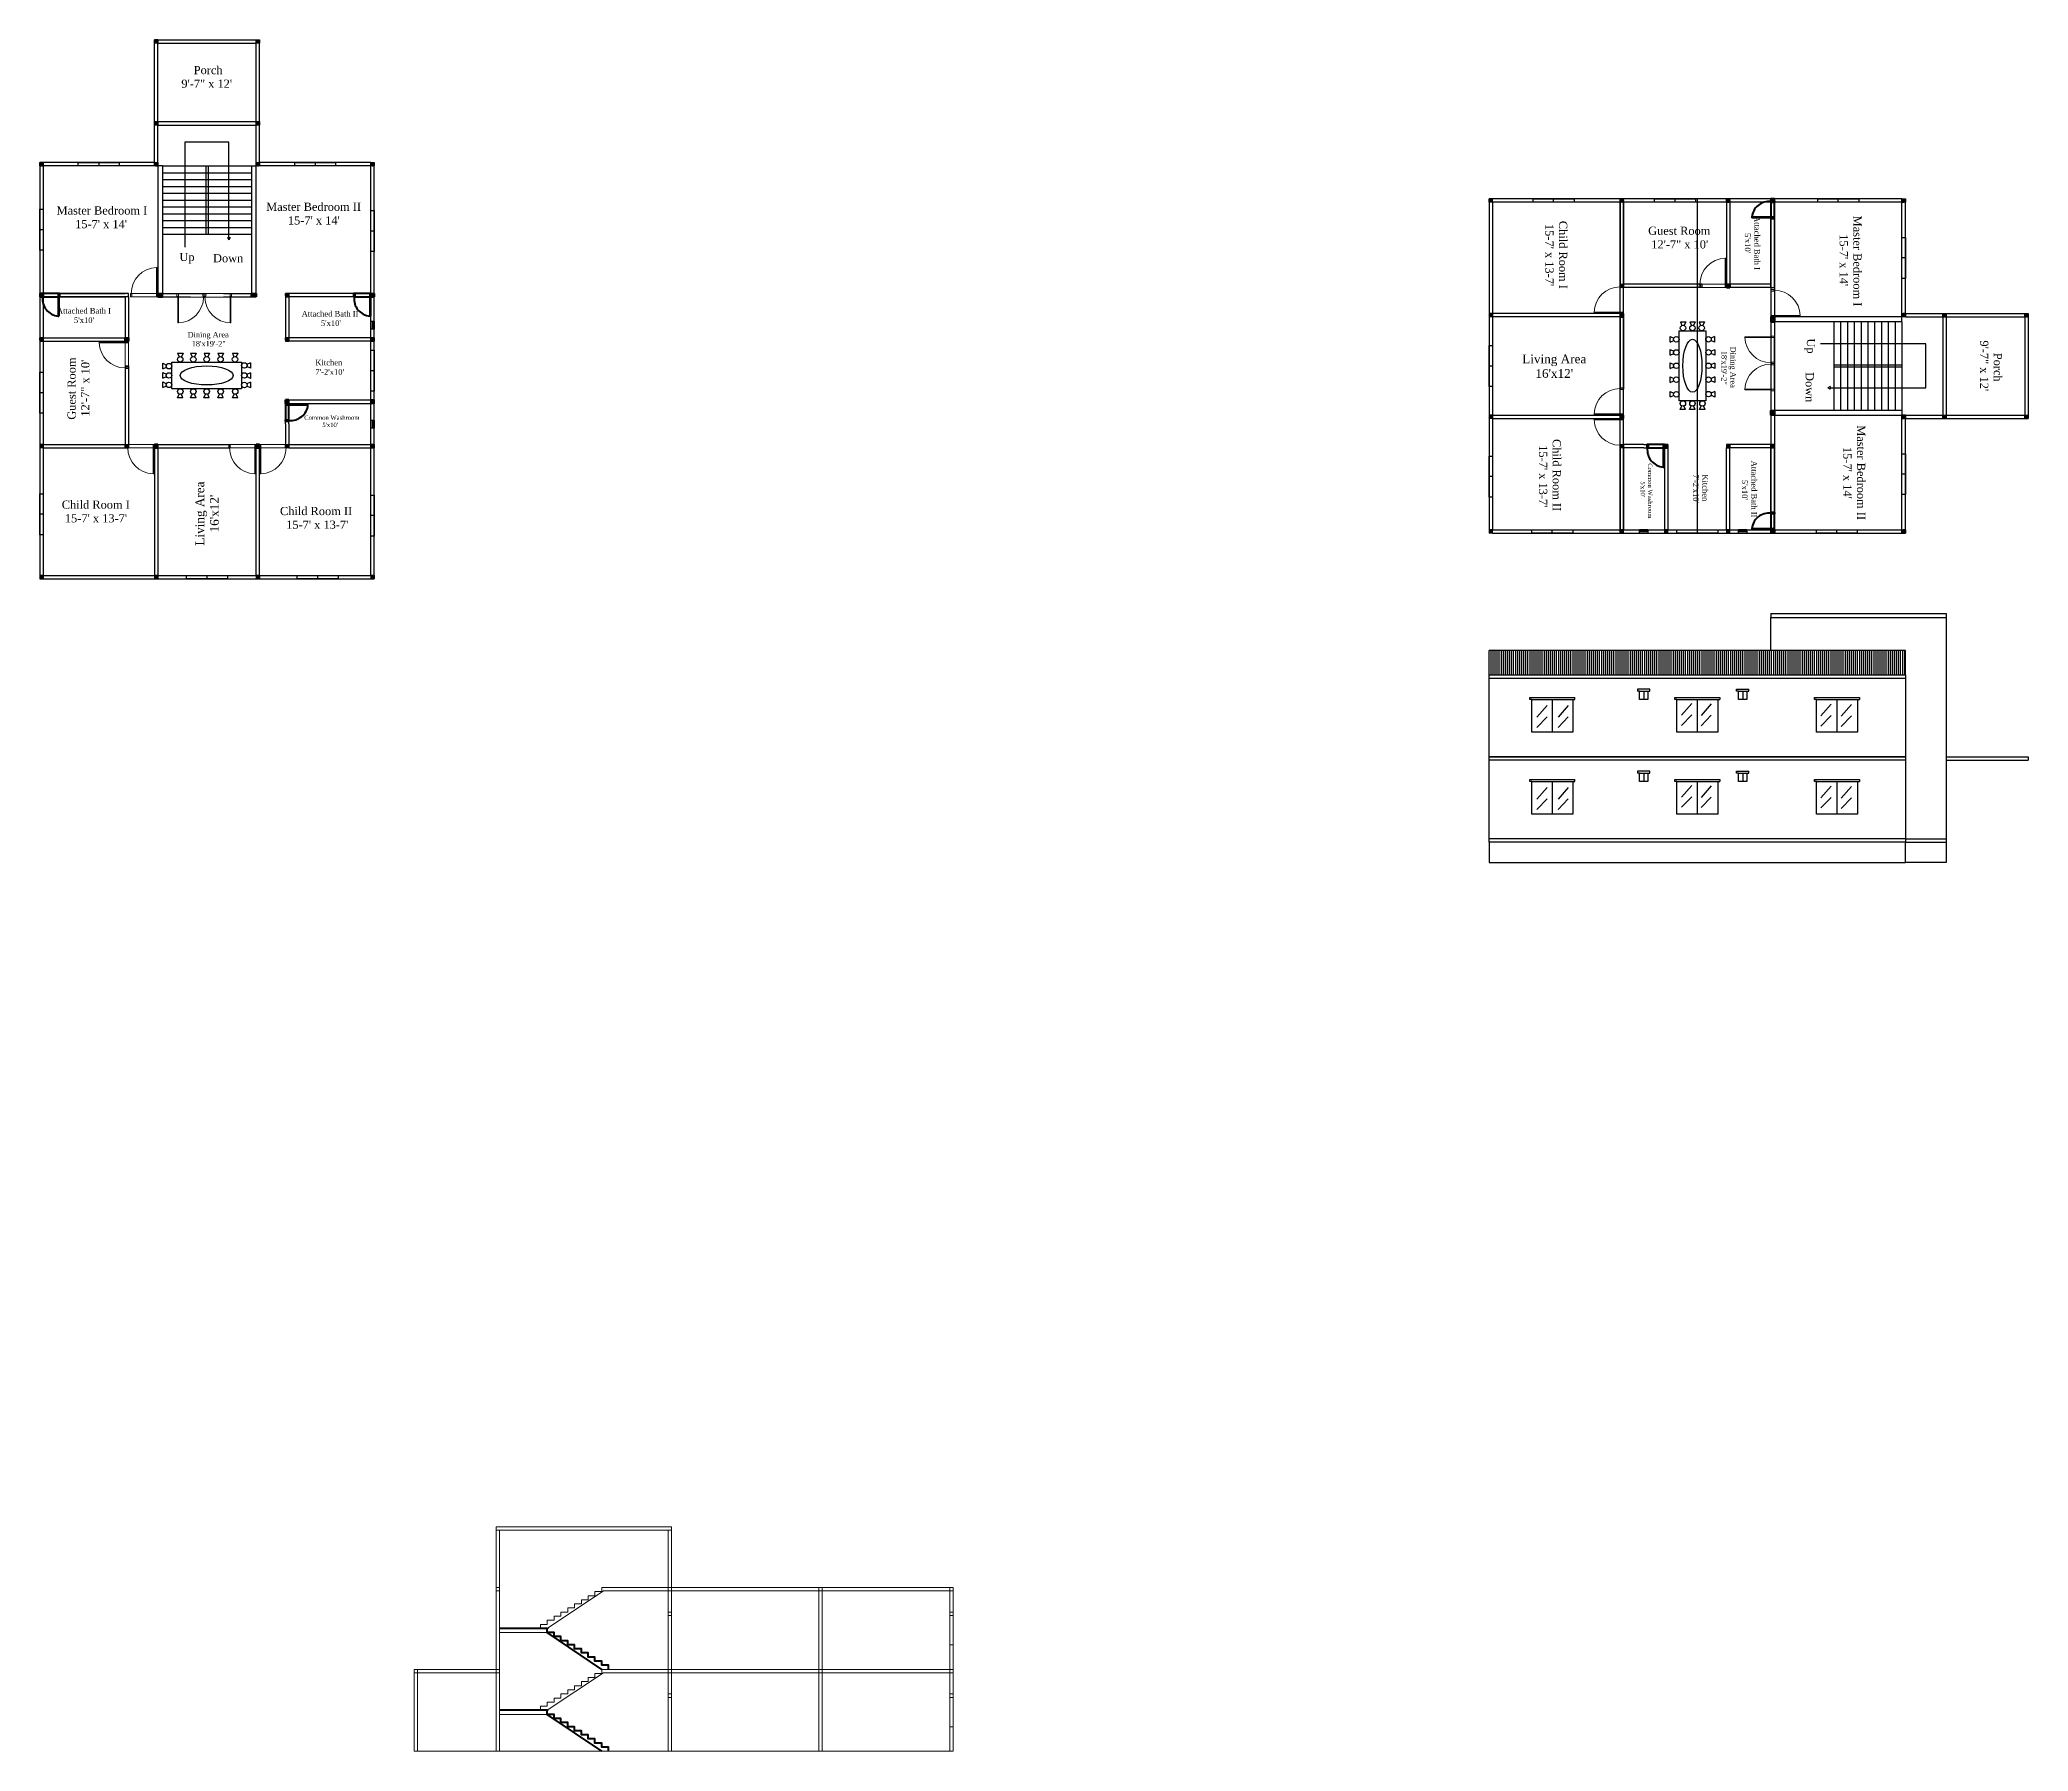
# Model space of a CAD drawing. Header units: inches. Extents: x -79350 to 491628, y -93215 to 155882.
# Drawn here: x 26796 to 29710, y -2882 to -373 of the extents above; entities that cross this region are included whole.
import ezdxf

# ---------------------------------------------------------------- set-up
doc = ezdxf.new("R2010")
doc.units = ezdxf.units.IN
doc.header["$MEASUREMENT"] = 0
doc.layers.get('0').update_dxf_attribs({"lineweight": 30})
for name, color, linetype, lineweight in [('Column', 1, 'Continuous', 30), ('Door window', 250, 'Continuous', 15), ('Letter', 7, 'Continuous', 20), ('LINE', 7, 'Continuous', 20)]:
    doc.layers.add(name, color=color, linetype=linetype, lineweight=lineweight)
doc.layers.add('Door', color=7, linetype='Continuous', lineweight=40, true_color=0x763422)
doc.layers.add('Window', color=7, linetype='Continuous', lineweight=30, true_color=0x6b99dd)
for name, color, linetype in [('Furnitures', 30, 'Continuous'), ('Stairs', 7, 'Continuous'), ('Wall', 7, 'Continuous')]:
    doc.layers.add(name, color=color, linetype=linetype)
doc.styles.get("Standard").update_dxf_attribs({"font": 'times.ttf', "height": 12})
pattern_1 = [(45, (21775.07689, 4028.09359), (-0.0883883476, 0.0883883476), [])]
pattern_2 = [(315, (34111.52119, 4414.67365), (0.0883883476, 0.0883883476), [])]

msp = doc.modelspace()

# ---------------------------------------------------------------- texts
at = {"layer": 'Letter', "attachment_point": 1}
for s, width, gutter_width, heights, insert, char_height in [('    Porch^J9\'-7" x 12\'', 87.6736, 60, [0], (27003.91, -411.95), 12), ("Master Bedroom II^J       15-7' x 14'", 143.7063, 60, [47.61], (27128.29, -612.28), 12), ("Master Bedroom I^J      15-7' x 14'", 143.7063, 60, [47.61], (26821.12, -617.71), 12), ('Guest Room^J 12\'-7" x 10\'', 159.6277, 60, [0], (29153.07, -647.41), 12), ("Attached Bath I^J        5'x10'", 97.678, 41.31, [0], (26821.66, -766.61), 8.2616), ("Attached Bath II^J         5'x10'", 97.678, 41.31, [0], (27180.23, -770.97), 8.2616), ('Dining Area ^J  18\'x19\'-2"', 95.1702, 39.74, [31.53], (27013.08, -801.85), 7.9471), ("       Kitchen^J       7'-2'x10'", 97.678, 41.31, [0], (27178.39, -842.52), 8.2616), ("Living Area ^J    16'x12'", 153.1953, 63.96, [50.75], (28968.52, -834.9), 12.7924), ("Common Washroom^J           5'x10'", 93.1404, 31.73, [17.19], (27183.89, -924.21), 6.3452), ("Child Room I^J 15-7' x 13-7'", 143.7063, 60, [47.61], (26828.75, -1048.88), 12), ("Child Room II^J  15-7' x 13-7'", 143.7063, 60, [47.61], (27148.45, -1058.23), 12)]:
    msp.add_mtext_dynamic_manual_height_columns(s, width=width, gutter_width=gutter_width, heights=heights, dxfattribs=dict(at, insert=insert, char_height=char_height))
for s, width, gutter_width, heights, insert, char_height, rotation in [("Child Room I^J 15-7' x 13-7'", 143.7063, 60, [47.61], (29034.55, -639), 12, 270), ("Attached Bath I^J        5'x10'", 97.678, 41.31, [0], (29316.82, -631.91), 8.2616, 270), ("Master Bedroom I^J      15-7' x 14'", 143.7063, 60, [47.61], (29465.72, -631.37), 12, 270), ('    Porch^J9\'-7" x 12\'', 87.6736, 60, [0], (29671.48, -814.16), 12, 270), ('Guest Room^J 12\'-7" x 10\'', 159.6277, 60, [0], (26837.16, -930.36), 12, 90), ('Dining Area ^J  18\'x19\'-2"', 95.1702, 39.74, [31.53], (29281.57, -823.33), 7.9471, 270), ("Child Room II^J  15-7' x 13-7'", 143.7063, 60, [47.61], (29025.2, -958.7), 12, 270), ("Master Bedroom II^J       15-7' x 14'", 143.7063, 60, [47.61], (29471.14, -938.54), 12, 270), ("Common Washroom^J           5'x10'", 93.1404, 31.73, [17.19], (29159.21, -994.13), 6.3452, 270), ("       Kitchen^J       7'-2'x10'", 97.678, 41.31, [0], (29240.91, -988.64), 8.2616, 270), ("Attached Bath II^J         5'x10'", 97.678, 41.31, [0], (29312.45, -990.48), 8.2616, 270), ("Living Area ^J    16'x12'", 153.1953, 63.96, [50.75], (27024.65, -1114.91), 12.7924, 90)]:
    msp.add_mtext_dynamic_manual_height_columns(s, width=width, gutter_width=gutter_width, heights=heights, dxfattribs=dict(at, insert=insert, char_height=char_height, rotation=rotation))
at = {"layer": 'Stairs', "char_height": 12, "attachment_point": 1}
for s, width, insert in [('Up', 69.7229, (27001.14, -685.82)), ('Down', 86.0171, (27050.38, -687.6))]:
    msp.add_mtext_dynamic_manual_height_columns(s, width=width, gutter_width=60, heights=[0], dxfattribs=dict(at, insert=insert))
at = {"layer": 'Stairs', "char_height": 12, "attachment_point": 1, "rotation": 270}
for s, width, insert in [('Up', 69.7229, (29397.6, -811.39)), ('Down', 86.0171, (29395.83, -860.62))]:
    msp.add_mtext_dynamic_manual_height_columns(s, width=width, gutter_width=60, heights=[0], dxfattribs=dict(at, insert=insert))

# ---------------------------------------------------------------- blocks, each defined once
blk = doc.blocks.new('d1n')
at = {"color": 1}
blk.add_lwpolyline([(-1187.2, 1281.4), (-1192.2, 1281.4), (-1192.2, 1241.4), (-1187.2, 1241.4)], close=True, dxfattribs=at)
at = {"layer": 'Door window', "color": 1}
for points in [[(-1192.2, 1281.4), (-1192.2, 1279.4), (-1188.2, 1279.4), (-1188.2, 1280.4), (-1187.2, 1280.4), (-1187.2, 1281.4), (-1192.2, 1281.4)], [(-1187.2, 1280.4), (-1149.2, 1280.4), (-1149.2, 1279.4), (-1187.2, 1279.4), (-1187.2, 1280.4)], [(-1192.2, 1241.4), (-1192.2, 1243.4), (-1188.2, 1243.4), (-1188.2, 1242.4), (-1187.2, 1242.4), (-1187.2, 1241.4), (-1192.2, 1241.4)]]:
    blk.add_lwpolyline(points, dxfattribs=at)
blk.add_arc((-1187.2, 1280.4), 38, 270, 358.4722, dxfattribs=at)

# ---------------------------------------------------------------- hatches: boundary and pattern name
at = {"layer": 'Column'}
h = msp.add_hatch(dxfattribs=at)
h.set_pattern_fill('ANSI31', color=256)
h.set_pattern_definition(pattern_1)
h.paths.add_polyline_path([(26969.5, -373.5), (26964.5, -373.5), (26964.5, -378.46), (26969.5, -378.46)])
h.paths.add_polyline_path([(27118.5, -373.5), (27113.5, -373.5), (27113.5, -378.46), (27118.5, -378.46)])
h.paths.add_polyline_path([(26969.5, -493.5), (26964.5, -493.5), (26964.5, -498.46), (26969.5, -498.46)])
h.paths.add_polyline_path([(27118.5, -493.5), (27113.5, -493.5), (27113.5, -498.46), (27118.5, -498.46)])
h.paths.add_polyline_path([(26969.5, -553.5), (26964.5, -553.5), (26964.5, -558.46), (26969.5, -558.46)])
h.paths.add_polyline_path([(26801.5, -553.5), (26796.5, -553.5), (26796.5, -558.46), (26801.5, -558.46)])
h.paths.add_polyline_path([(27118.5, -553.5), (27113.5, -553.5), (27113.5, -558.46), (27118.5, -558.46)])
h.paths.add_polyline_path([(27286.5, -553.5), (27281.5, -553.5), (27281.5, -558.46), (27286.5, -558.46)])
h.paths.add_polyline_path([(26801.5, -745.5), (26796.5, -745.5), (26796.5, -750.46), (26801.5, -750.46)])
h.paths.add_polyline_path([(26976.5, -745.5), (26969.5, -745.5), (26969.5, -750.5), (26976.5, -750.5)])
h.paths.add_polyline_path([(27161.5, -745.5), (27156.5, -745.5), (27156.5, -750.5), (27161.5, -750.5)])
h.paths.add_polyline_path([(27113.5, -745.21), (27106.5, -745.21), (27106.5, -750.5), (27113.5, -750.5)])
h.paths.add_polyline_path([(27286.5, -745.5), (27281.5, -745.5), (27281.5, -750.5), (27286.5, -750.5)])
h.paths.add_polyline_path([(26801.5, -966.5), (26796.5, -966.5), (26796.5, -971.5), (26801.5, -971.5)])
h.paths.add_polyline_path([(26926.5, -966.5), (26921.5, -966.5), (26921.5, -971.46), (26926.5, -971.46)])
h.paths.add_polyline_path([(26969.5, -966.5), (26964.49, -966.5), (26964.5, -971.5), (26969.5, -971.5)])
h.paths.add_polyline_path([(27118.5, -966.5), (27113.5, -966.5), (27113.5, -971.5), (27118.5, -971.5)])
h.paths.add_polyline_path([(27161.5, -966.5), (27156.5, -966.5), (27156.5, -971.46), (27161.5, -971.46)])
h.paths.add_polyline_path([(27161.5, -901.5), (27156.5, -901.5), (27156.5, -906.5), (27161.5, -906.5)])
h.paths.add_polyline_path([(27161.49, -810.5), (27156.5, -810.5), (27156.5, -815.5), (27161.49, -815.5)])
h.paths.add_polyline_path([(27286.5, -810.5), (27281.5, -810.5), (27281.5, -815.5), (27286.5, -815.5)])
h.paths.add_polyline_path([(27286.5, -901.5), (27281.5, -901.5), (27281.5, -906.5), (27286.5, -906.5)])
h.paths.add_polyline_path([(27286.5, -966.5), (27281.5, -966.5), (27281.5, -971.5), (27286.5, -971.5)])
h.paths.add_polyline_path([(26801.5, -1158.5), (26796.5, -1158.5), (26796.5, -1163.5), (26801.5, -1163.5)])
h.paths.add_polyline_path([(26969.5, -1158.5), (26964.5, -1158.5), (26964.5, -1163.5), (26969.5, -1163.5)])
h.paths.add_polyline_path([(27118.5, -1158.5), (27113.5, -1158.5), (27113.5, -1163.5), (27118.5, -1163.5)])
h.paths.add_polyline_path([(27286.5, -1158.5), (27281.5, -1158.5), (27281.5, -1163.5), (27286.5, -1163.5)])
h = msp.add_hatch(dxfattribs=at)
h.set_pattern_fill('ANSI31', color=256, angle=-90)
h.set_pattern_definition(pattern_2)
h.paths.add_polyline_path([(29704.96, -779.75), (29709.93, -779.75), (29709.93, -774.75), (29704.96, -774.75)])
h.paths.add_polyline_path([(29704.96, -923.75), (29704.96, -928.75), (29709.93, -928.75), (29709.93, -923.75)])
h.paths.add_polyline_path([(29589.93, -779.75), (29589.93, -774.75), (29584.96, -774.75), (29584.96, -779.75)])
h.paths.add_polyline_path([(29589.93, -928.75), (29589.93, -923.75), (29584.96, -923.75), (29584.96, -928.75)])
h.paths.add_polyline_path([(29529.93, -779.75), (29529.93, -774.75), (29524.96, -774.75), (29524.96, -779.75)])
h.paths.add_polyline_path([(29529.93, -611.75), (29529.93, -606.75), (29524.96, -606.75), (29524.96, -611.75)])
h.paths.add_polyline_path([(29529.93, -928.75), (29529.93, -923.75), (29524.96, -923.75), (29524.96, -928.75)])
h.paths.add_polyline_path([(29524.96, -1096.75), (29529.93, -1096.75), (29529.93, -1091.75), (29524.96, -1091.75)])
h.paths.add_polyline_path([(29337.93, -611.75), (29337.93, -606.75), (29332.96, -606.75), (29332.96, -611.75)])
h.paths.add_polyline_path([(29337.93, -779.75), (29332.93, -779.75), (29332.93, -786.75), (29337.93, -786.75)])
h.paths.add_polyline_path([(29337.93, -966.75), (29332.93, -966.75), (29332.93, -971.75), (29337.93, -971.75)])
h.paths.add_polyline_path([(29338.22, -923.75), (29338.22, -916.75), (29332.93, -916.75), (29332.93, -923.75)])
h.paths.add_polyline_path([(29337.93, -1096.75), (29337.93, -1091.75), (29332.93, -1091.75), (29332.93, -1096.75)])
h.paths.add_polyline_path([(29116.93, -606.75), (29111.93, -606.75), (29111.93, -611.75), (29116.93, -611.75)])
h.paths.add_polyline_path([(29116.93, -736.75), (29116.93, -731.75), (29111.96, -731.75), (29111.96, -736.75)])
h.paths.add_polyline_path([(29116.93, -779.75), (29116.93, -774.74), (29111.93, -774.75), (29111.93, -779.75)])
h.paths.add_polyline_path([(29116.93, -923.75), (29111.93, -923.75), (29111.93, -928.75), (29116.93, -928.75)])
h.paths.add_polyline_path([(29111.96, -971.75), (29116.93, -971.75), (29116.93, -966.75), (29111.96, -966.75)])
h.paths.add_polyline_path([(29181.93, -971.75), (29181.93, -966.75), (29176.93, -966.75), (29176.93, -971.75)])
h.paths.add_polyline_path([(29272.93, -971.74), (29272.93, -966.75), (29267.93, -966.75), (29267.93, -971.74)])
h.paths.add_polyline_path([(29272.93, -1096.75), (29272.93, -1091.75), (29267.93, -1091.75), (29267.93, -1096.75)])
h.paths.add_polyline_path([(29181.93, -1096.75), (29181.93, -1091.75), (29176.93, -1091.75), (29176.93, -1096.75)])
h.paths.add_polyline_path([(29116.93, -1096.75), (29116.93, -1091.75), (29111.93, -1091.75), (29111.93, -1096.75)])
h.paths.add_polyline_path([(28924.93, -611.75), (28924.93, -606.75), (28919.93, -606.75), (28919.93, -611.75)])
h.paths.add_polyline_path([(28924.93, -779.75), (28924.93, -774.75), (28919.93, -774.75), (28919.93, -779.75)])
h.paths.add_polyline_path([(28924.93, -923.75), (28919.93, -923.75), (28919.93, -928.75), (28924.93, -928.75)])
h.paths.add_polyline_path([(28924.93, -1096.75), (28924.93, -1091.75), (28919.93, -1091.75), (28919.93, -1096.75)])
h = msp.add_hatch(dxfattribs=at)
h.set_pattern_fill('ANSI31', color=256, angle=-90)
h.set_pattern_definition(pattern_2)
h.paths.add_polyline_path([(29272.93, -611.75), (29272.93, -606.75), (29267.93, -606.75), (29267.93, -611.75)])
h.paths.add_polyline_path([(29272.93, -736.75), (29272.93, -731.75), (29267.93, -731.75), (29267.93, -736.75)])
h = msp.add_hatch(dxfattribs=at)
h.set_pattern_fill('ANSI31', color=256)
h.set_pattern_definition(pattern_1)
h.paths.add_polyline_path([(26801.5, -810.5), (26796.5, -810.5), (26796.5, -815.5), (26801.5, -815.5)])
h.paths.add_polyline_path([(26926.5, -810.5), (26921.5, -810.5), (26921.5, -815.5), (26926.5, -815.5)])

# ---------------------------------------------------------------- linework, layer by layer
for p, q in [((26964.5, -378.5), (26964.5, -373.5)), ((26969.5, -373.5), (26964.5, -373.5)), ((26964.5, -553.5), (26964.5, -378.5)), ((26969.5, -373.5), (27113.5, -373.5)), ((26969.5, -553.5), (26969.5, -378.5)), ((26969.5, -378.5), (27113.5, -378.5)), ((27113.5, -373.5), (27118.5, -373.5)), ((27113.5, -553.5), (27113.5, -378.5)), ((27118.5, -378.5), (27118.5, -373.5)), ((27118.5, -553.5), (27118.5, -378.5)), ((26969.5, -493.5), (27113.5, -493.5)), ((26969.5, -498.5), (27113.5, -498.5)), ((26801.5, -553.5), (26796.5, -553.5)), ((26796.5, -558.5), (26796.5, -553.5)), ((26964.5, -553.5), (26801.5, -553.5)), ((26969.5, -553.5), (26969.5, -558.5)), ((27113.5, -553.5), (27113.5, -558.5)), ((27281.5, -553.5), (27118.5, -553.5)), ((27281.5, -553.5), (27286.5, -553.5)), ((27286.5, -558.5), (27286.5, -553.5)), ((26796.5, -558.5), (26796.5, -1158.5)), ((26969.5, -558.5), (26801.5, -558.5)), ((26801.5, -558.5), (26801.5, -1158.5)), ((26969.5, -558.5), (26969.5, -745.5)), ((26976.5, -558.5), (26969.5, -558.5)), ((26976.5, -558.5), (26976.5, -702.5)), ((27106.5, -558.5), (27106.5, -702.5)), ((27106.5, -558.5), (27113.5, -558.5)), ((27113.5, -745.5), (27113.5, -558.5)), ((27281.5, -558.5), (27113.5, -558.5)), ((27281.5, -1158.5), (27281.5, -558.5)), ((27286.5, -1158.5), (27286.5, -558.5)), ((28924.93, -606.75), (28919.93, -606.75)), ((28919.93, -611.75), (28919.93, -606.75)), ((28919.93, -611.75), (28919.93, -1091.75)), ((29524.93, -606.75), (28924.93, -606.75)), ((28924.93, -611.75), (28924.93, -1091.75)), ((29524.93, -611.75), (28924.93, -611.75)), ((29111.93, -611.75), (29111.93, -736.75)), ((29116.93, -611.75), (29116.93, -736.75)), ((29267.93, -611.75), (29267.93, -731.75)), ((29272.93, -611.75), (29272.93, -731.75)), ((29524.93, -606.75), (29529.93, -606.75)), ((29524.93, -779.75), (29524.93, -611.75)), ((29529.93, -611.75), (29529.93, -606.75)), ((29529.93, -774.75), (29529.93, -611.75)), ((29332.93, -736.75), (29332.93, -635.08)), ((29332.93, -635.08), (29332.93, -731.75)), ((29337.93, -736.75), (29337.93, -635.75)), ((29337.93, -635.75), (29337.93, -731.75)), ((26976.5, -702.5), (26976.5, -750.5)), ((27106.5, -702.5), (27106.5, -750.5)), ((26926.5, -750.5), (26824.83, -750.5)), ((26824.83, -750.5), (26921.5, -750.5)), ((26926.5, -745.5), (26825.5, -745.5)), ((26825.5, -745.5), (26921.5, -745.5)), ((26921.5, -750.5), (26921.5, -815.5)), ((26926.5, -750.5), (26926.5, -815.5)), ((26969.5, -745.5), (26969.38, -745.5)), ((26976.5, -750.5), (26969.5, -750.5)), ((27106.5, -750.5), (27113.5, -750.5)), ((27257.5, -745.5), (27156.5, -745.5)), ((27257.5, -750.5), (27156.5, -750.5)), ((27156.5, -750.5), (27156.5, -815.5)), ((27257.5, -750.5), (27161.5, -750.5)), ((27161.5, -750.5), (27161.5, -810.5)), ((29231.93, -731.75), (29116.93, -731.75)), ((29231.93, -736.75), (29116.93, -736.75)), ((29332.93, -731.75), (29267.93, -731.75)), ((29332.93, -736.75), (29267.93, -736.75)), ((29111.93, -774.75), (28924.93, -774.75)), ((29111.93, -779.75), (28924.93, -779.75)), ((29111.93, -779.75), (29111.93, -885.75)), ((29116.93, -774.74), (29116.93, -779.75)), ((29332.93, -786.75), (29332.93, -779.75)), ((29337.93, -779.75), (29337.93, -779.63)), ((29524.93, -779.75), (29337.93, -779.75)), ((29529.93, -779.75), (29524.93, -779.75)), ((29524.93, -786.75), (29524.93, -779.75)), ((29529.93, -774.75), (29704.93, -774.75)), ((29529.93, -779.75), (29704.93, -779.75)), ((29584.93, -779.75), (29584.93, -923.75)), ((29589.93, -779.75), (29589.93, -923.75)), ((29704.93, -774.75), (29709.93, -774.75)), ((29704.93, -779.75), (29704.93, -923.75)), ((29709.93, -779.75), (29709.93, -774.75)), ((29709.93, -779.75), (29709.93, -923.75)), ((26801.5, -810.5), (26921.5, -810.5)), ((26801.5, -815.5), (26921.5, -815.5)), ((27281.5, -810.5), (27161.5, -810.5)), ((27281.5, -815.5), (27161.5, -815.5)), ((29380.93, -786.75), (29332.93, -786.75)), ((29524.93, -786.75), (29380.93, -786.75)), ((26921.5, -851.5), (26921.5, -966.5)), ((26926.5, -851.5), (26926.5, -966.5)), ((27161.5, -901.5), (27281.5, -901.5)), ((27161.5, -906.5), (27281.5, -906.5)), ((28924.93, -923.75), (29111.93, -923.75)), ((28924.93, -928.75), (29111.93, -928.75)), ((29116.93, -923.75), (29116.93, -928.75)), ((29380.93, -916.75), (29332.93, -916.75)), ((29332.93, -916.75), (29332.93, -923.75)), ((29337.93, -923.75), (29524.93, -923.75)), ((29524.93, -916.75), (29380.93, -916.75)), ((29524.93, -916.75), (29524.93, -923.75)), ((29524.93, -1091.75), (29524.93, -923.75)), ((29529.93, -923.75), (29524.93, -923.75)), ((29529.93, -923.75), (29704.93, -923.75)), ((29529.93, -1091.75), (29529.93, -928.75)), ((29529.93, -928.75), (29704.93, -928.75)), ((29704.93, -928.75), (29709.93, -928.75)), ((29709.93, -923.75), (29709.93, -928.75)), ((27156.5, -936.5), (27156.5, -966.5)), ((27161.5, -936.5), (27161.5, -966.5)), ((26801.5, -966.5), (26926.5, -966.5)), ((26801.5, -971.5), (26926.5, -971.5)), ((26964.49, -966.5), (26969.5, -966.5)), ((26964.5, -971.5), (26964.5, -1158.5)), ((26969.5, -971.5), (26969.5, -1158.5)), ((26969.5, -971.5), (27075.51, -971.5)), ((27113.5, -966.5), (27118.5, -966.5)), ((27113.5, -1158.5), (27113.5, -971.5)), ((27118.5, -1158.5), (27118.5, -971.5)), ((27156.5, -966.5), (27281.5, -966.5)), ((29116.93, -966.75), (29116.93, -1091.75)), ((29146.93, -966.75), (29116.93, -966.75)), ((29146.93, -971.75), (29116.93, -971.75)), ((29176.93, -971.75), (29176.93, -1091.75)), ((29181.93, -971.75), (29181.93, -1091.75)), ((29332.93, -966.75), (29267.93, -966.75)), ((29267.93, -1091.75), (29267.93, -971.75)), ((29272.93, -1091.75), (29272.93, -971.75)), ((29332.93, -971.75), (29272.93, -971.75)), ((29332.93, -1067.75), (29332.93, -966.75)), ((29332.93, -1067.75), (29332.93, -971.75)), ((29337.93, -1067.75), (29337.93, -966.75)), ((28919.93, -1091.75), (28919.93, -1096.75)), ((28924.93, -1096.75), (28919.93, -1096.75)), ((28924.93, -1091.75), (29524.93, -1091.75)), ((28924.93, -1096.75), (29524.93, -1096.75)), ((29524.93, -1096.75), (29529.93, -1096.75)), ((29529.93, -1091.75), (29529.93, -1096.75)), ((26796.5, -1158.5), (26796.5, -1163.5)), ((26801.5, -1163.5), (26796.5, -1163.5)), ((26801.5, -1158.5), (27281.5, -1158.5)), ((26801.5, -1163.5), (27281.5, -1163.5)), ((27281.5, -1163.5), (27286.5, -1163.5)), ((27286.5, -1158.5), (27286.5, -1163.5))]:
    msp.add_line(p, q)
at = {"color": 200}
for p, q in [((27073.6, -523.57), (27009.11, -523.57)), ((27009.11, -523.57), (27009.11, -677.74)), ((27073.6, -663.47), (27073.6, -523.57)), ((26976.5, -558.5), (27106.5, -558.5)), ((26976.5, -568.5), (27106.5, -568.5)), ((26976.5, -578.5), (27106.5, -578.5)), ((27040, -558.5), (27040, -658.5)), ((27043, -558.5), (27043, -658.5)), ((26976.5, -588.5), (27106.5, -588.5)), ((26976.5, -598.5), (27106.5, -598.5)), ((26976.5, -608.5), (27106.5, -608.5)), ((26976.5, -618.5), (27106.5, -618.5)), ((26976.5, -628.5), (27106.5, -628.5)), ((26976.5, -638.5), (27106.5, -638.5)), ((26976.5, -648.5), (27106.5, -648.5)), ((26976.5, -658.5), (27106.5, -658.5)), ((27071.56, -663.47), (27075.6, -663.47)), ((27071.56, -663.47), (27073.6, -666.9)), ((27075.6, -663.47), (27073.6, -666.9)), ((27073.6, -666.9), (27073.6, -666.9)), ((29424.93, -786.75), (29424.93, -916.75)), ((29434.93, -786.75), (29434.93, -916.75)), ((29444.93, -786.75), (29444.93, -916.75)), ((29454.93, -786.75), (29454.93, -916.75)), ((29464.93, -786.75), (29464.93, -916.75)), ((29474.93, -786.75), (29474.93, -916.75)), ((29484.93, -786.75), (29484.93, -916.75)), ((29494.93, -786.75), (29494.93, -916.75)), ((29504.93, -786.75), (29504.93, -916.75)), ((29514.93, -786.75), (29514.93, -916.75)), ((29524.93, -786.75), (29524.93, -916.75)), ((29559.85, -819.36), (29405.69, -819.36)), ((29559.85, -883.84), (29559.85, -819.36)), ((29524.93, -850.25), (29424.93, -850.25)), ((29524.93, -853.25), (29424.93, -853.25)), ((29419.96, -881.81), (29416.53, -883.84)), ((29416.53, -883.84), (29416.53, -883.84)), ((29419.96, -885.85), (29416.53, -883.84)), ((29419.96, -881.81), (29419.96, -885.85)), ((29419.96, -883.84), (29559.85, -883.84))]:
    msp.add_line(p, q, dxfattribs=at)
at = {"color": 30}
for p, q in [((29185.33, -816.57), (29185.33, -808.44)), ((29185.33, -808.44), (29190.69, -810.97)), ((29185.33, -816.57), (29190.63, -814.28)), ((29200.22, -787.05), (29208.35, -787.05)), ((29200.22, -787.05), (29202.52, -792.35)), ((29208.35, -787.05), (29205.82, -792.41)), ((29214.04, -787.05), (29222.17, -787.05)), ((29214.04, -787.05), (29216.33, -792.35)), ((29222.17, -787.05), (29219.64, -792.41)), ((29227.6, -787.05), (29235.73, -787.05)), ((29227.6, -787.05), (29229.89, -792.35)), ((29235.73, -787.05), (29233.2, -792.41)), ((29250.48, -816.81), (29245.12, -814.28)), ((29250.48, -808.67), (29245.18, -810.97)), ((29250.48, -808.67), (29250.48, -816.81)), ((26998.42, -832.95), (27006.56, -832.95)), ((26998.42, -832.95), (27000.72, -838.25)), ((27006.56, -832.95), (27004.03, -838.3)), ((27017.52, -832.9), (27025.65, -832.9)), ((27017.52, -832.9), (27019.81, -838.21)), ((27025.65, -832.9), (27023.12, -838.26)), ((27037.15, -832.9), (27045.29, -832.9)), ((27037.15, -832.9), (27039.45, -838.21)), ((27045.29, -832.9), (27042.76, -838.26)), ((27057.5, -832.9), (27065.63, -832.9)), ((27057.5, -832.9), (27059.79, -838.21)), ((27065.63, -832.9), (27063.1, -838.26)), ((27078.75, -832.9), (27086.88, -832.9)), ((27078.75, -832.9), (27081.05, -838.21)), ((27086.88, -832.9), (27084.35, -838.26)), ((29185.33, -835.68), (29185.33, -827.54)), ((29185.33, -827.54), (29190.69, -830.07)), ((29185.33, -835.68), (29190.63, -833.38)), ((29250.52, -835.9), (29245.17, -833.37)), ((29250.52, -827.77), (29245.22, -830.06)), ((29250.52, -827.77), (29250.52, -835.9)), ((26976.8, -855.83), (26976.8, -847.7)), ((26976.8, -847.7), (26982.16, -850.23)), ((26976.8, -855.83), (26982.1, -853.54)), ((26976.8, -869.39), (26976.8, -861.26)), ((26976.8, -861.26), (26982.16, -863.79)), ((26976.8, -869.39), (26982.1, -867.09)), ((27105.28, -855.07), (27099.93, -852.54)), ((27105.28, -869.75), (27099.93, -867.21)), ((27105.28, -846.93), (27099.98, -849.23)), ((27105.28, -861.61), (27099.98, -863.91)), ((27105.28, -846.93), (27105.28, -855.07)), ((27105.28, -861.61), (27105.28, -869.75)), ((29185.33, -855.18), (29185.33, -847.05)), ((29185.33, -847.05), (29190.69, -849.58)), ((29185.33, -855.18), (29190.63, -852.89)), ((29185.33, -875.66), (29185.33, -867.52)), ((29185.33, -867.52), (29190.69, -870.05)), ((29185.33, -875.66), (29190.63, -873.36)), ((29250.52, -855.54), (29245.17, -853.01)), ((29250.52, -875.88), (29245.17, -873.35)), ((29250.52, -847.4), (29245.22, -849.7)), ((29250.52, -867.75), (29245.22, -870.04)), ((29250.52, -847.4), (29250.52, -855.54)), ((29250.52, -867.75), (29250.52, -875.88)), ((26976.8, -883.21), (26976.8, -875.07)), ((26976.8, -875.07), (26982.16, -877.6)), ((26976.8, -883.21), (26982.1, -880.91)), ((26998.19, -898.1), (27000.72, -892.74)), ((27006.32, -898.1), (26998.19, -898.1)), ((27006.32, -898.1), (27004.03, -892.79)), ((27017.29, -898.1), (27019.82, -892.74)), ((27025.43, -898.1), (27017.29, -898.1)), ((27025.43, -898.1), (27023.13, -892.79)), ((27036.8, -898.1), (27039.33, -892.74)), ((27044.93, -898.1), (27036.8, -898.1)), ((27044.93, -898.1), (27042.64, -892.79)), ((27057.27, -898.1), (27059.8, -892.74)), ((27065.41, -898.1), (27057.27, -898.1)), ((27065.41, -898.1), (27063.11, -892.79)), ((27078.65, -898.1), (27081.18, -892.74)), ((27086.79, -898.1), (27078.65, -898.1)), ((27086.79, -898.1), (27084.49, -892.79)), ((27105.28, -883.71), (27099.93, -881.18)), ((27105.28, -875.57), (27099.98, -877.87)), ((27105.28, -875.57), (27105.28, -883.71)), ((29185.33, -897.04), (29185.33, -888.9)), ((29185.33, -888.9), (29190.69, -891.43)), ((29185.33, -897.04), (29190.63, -894.74)), ((29250.52, -897.13), (29245.17, -894.6)), ((29250.52, -889), (29245.22, -891.3)), ((29250.52, -889), (29250.52, -897.13)), ((29199.72, -915.53), (29202.25, -910.18)), ((29207.85, -915.53), (29199.72, -915.53)), ((29207.85, -915.53), (29205.56, -910.23)), ((29213.68, -915.53), (29216.21, -910.18)), ((29221.82, -915.53), (29213.68, -915.53)), ((29221.82, -915.53), (29219.52, -910.23)), ((29228.36, -915.53), (29230.89, -910.18)), ((29236.49, -915.53), (29228.36, -915.53)), ((29236.49, -915.53), (29234.2, -910.23))]:
    msp.add_line(p, q, dxfattribs=at)
for points in [[(29237.53, -800.05), (29237.53, -902.54), (29198.33, -902.54), (29198.33, -800.05)], [(26989.8, -845.9), (27092.29, -845.9), (27092.29, -885.1), (26989.8, -885.1)]]:
    msp.add_lwpolyline(points, close=True, dxfattribs=at)
for centre in [(29194.31, -812.68), (29204.11, -796.04), (29217.93, -796.04), (29231.49, -796.04), (29241.5, -812.56), (27002.31, -841.93), (27021.41, -841.89), (27041.04, -841.89), (27061.39, -841.89), (27082.64, -841.89), (29194.31, -831.79), (29241.54, -831.66), (26985.79, -851.94), (26985.79, -865.5), (27096.3, -850.82), (27096.3, -865.5), (29194.31, -851.29), (29194.31, -871.77), (29241.54, -851.29), (29241.54, -871.64), (26985.79, -879.32), (27002.43, -889.11), (27021.54, -889.11), (27041.04, -889.11), (27061.52, -889.11), (27082.9, -889.11), (27096.3, -879.46), (29194.31, -893.15), (29203.96, -906.55), (29217.93, -906.55), (29232.6, -906.55), (29241.54, -892.89)]:
    msp.add_circle(centre, 4.01, dxfattribs=at)
at = {"layer": 'Column'}
for p, q in [((26964.5, -373.5), (26969.5, -373.5)), ((26964.5, -378.46), (26964.5, -373.5)), ((26969.5, -378.46), (26964.5, -378.46)), ((26969.5, -373.5), (26969.5, -378.46)), ((27113.5, -373.5), (27118.5, -373.5)), ((27113.5, -378.46), (27113.5, -373.5)), ((27118.5, -378.46), (27113.5, -378.46)), ((27118.5, -373.5), (27118.5, -378.46)), ((26964.5, -493.5), (26969.5, -493.5)), ((26964.5, -498.46), (26964.5, -493.5)), ((26969.5, -493.5), (26969.5, -498.46)), ((27113.5, -493.5), (27118.5, -493.5)), ((27113.5, -498.46), (27113.5, -493.5)), ((27118.5, -493.5), (27118.5, -498.46)), ((26969.5, -498.46), (26964.5, -498.46)), ((27118.5, -498.46), (27113.5, -498.46)), ((26796.5, -553.5), (26801.5, -553.5)), ((26796.5, -558.46), (26796.5, -553.5)), ((26801.5, -553.5), (26801.5, -558.46)), ((26964.5, -553.5), (26969.5, -553.5)), ((26964.5, -558.46), (26964.5, -553.5)), ((26969.5, -553.5), (26969.5, -558.46)), ((27113.5, -553.5), (27118.5, -553.5)), ((27113.5, -558.46), (27113.5, -553.5)), ((27118.5, -553.5), (27118.5, -558.46)), ((27281.5, -553.5), (27286.5, -553.5)), ((27281.5, -558.46), (27281.5, -553.5)), ((27286.5, -553.5), (27286.5, -558.46)), ((26801.5, -558.46), (26796.5, -558.46)), ((26969.5, -558.46), (26964.5, -558.46)), ((27118.5, -558.46), (27113.5, -558.46)), ((27286.5, -558.46), (27281.5, -558.46)), ((28924.93, -606.75), (28919.93, -606.75)), ((28919.93, -606.75), (28919.93, -611.75)), ((28924.93, -611.75), (28919.93, -611.75)), ((28924.93, -611.75), (28924.93, -606.75)), ((29111.93, -611.75), (29111.93, -606.75)), ((29116.93, -606.75), (29111.93, -606.75)), ((29116.93, -611.75), (29111.93, -611.75)), ((29116.93, -611.75), (29116.93, -606.75)), ((29267.93, -611.75), (29267.93, -606.75)), ((29272.93, -606.75), (29267.93, -606.75)), ((29272.93, -611.75), (29267.93, -611.75)), ((29272.93, -611.75), (29272.93, -606.75)), ((29332.96, -611.75), (29332.96, -606.75)), ((29332.96, -606.75), (29337.93, -606.75)), ((29337.93, -611.75), (29332.96, -611.75)), ((29337.93, -606.75), (29337.93, -611.75)), ((29524.96, -611.75), (29524.96, -606.75)), ((29524.96, -606.75), (29529.93, -606.75)), ((29529.93, -611.75), (29524.96, -611.75)), ((29529.93, -606.75), (29529.93, -611.75)), ((26796.5, -745.5), (26801.5, -745.5)), ((26796.5, -750.46), (26796.5, -745.5)), ((26801.5, -750.46), (26796.5, -750.46)), ((26801.5, -745.5), (26801.5, -750.46)), ((26969.5, -745.5), (26976.5, -745.5)), ((26969.5, -750.5), (26969.5, -745.5)), ((26976.5, -750.5), (26969.5, -750.5)), ((26976.5, -745.5), (26976.5, -750.5)), ((27106.5, -745.21), (27113.5, -745.21)), ((27106.5, -750.5), (27106.5, -745.21)), ((27113.5, -750.5), (27106.5, -750.5)), ((27113.5, -745.21), (27113.5, -750.5)), ((27161.5, -745.5), (27156.5, -745.5)), ((27156.5, -745.5), (27156.5, -750.5)), ((27156.5, -750.5), (27161.5, -750.5)), ((27161.5, -745.5), (27161.5, -750.5)), ((27281.5, -745.5), (27286.5, -745.5)), ((27281.5, -750.5), (27281.5, -745.5)), ((27286.5, -750.5), (27281.5, -750.5)), ((27286.5, -745.5), (27286.5, -750.5)), ((29111.96, -736.75), (29111.96, -731.75)), ((29111.96, -731.75), (29116.93, -731.75)), ((29116.93, -736.75), (29111.96, -736.75)), ((29116.93, -731.75), (29116.93, -736.75)), ((29267.93, -736.75), (29267.93, -731.75)), ((29267.93, -731.75), (29272.93, -731.75)), ((29272.93, -736.75), (29267.93, -736.75)), ((29272.93, -731.75), (29272.93, -736.75)), ((28924.93, -774.75), (28919.93, -774.75)), ((28919.93, -774.75), (28919.93, -779.75)), ((28924.93, -779.75), (28919.93, -779.75)), ((28924.93, -779.75), (28924.93, -774.75)), ((29111.93, -774.75), (29116.93, -774.74)), ((29111.93, -779.75), (29111.93, -774.75)), ((29116.93, -779.75), (29111.93, -779.75)), ((29116.93, -774.74), (29116.93, -779.75)), ((29332.93, -786.75), (29332.93, -779.75)), ((29332.93, -779.75), (29337.93, -779.75)), ((29337.93, -779.75), (29337.93, -786.75)), ((29524.96, -779.75), (29524.96, -774.75)), ((29524.96, -774.75), (29529.93, -774.75)), ((29529.93, -779.75), (29524.96, -779.75)), ((29529.93, -774.75), (29529.93, -779.75)), ((29584.96, -779.75), (29584.96, -774.75)), ((29584.96, -774.75), (29589.93, -774.75)), ((29589.93, -779.75), (29584.96, -779.75)), ((29589.93, -774.75), (29589.93, -779.75)), ((29704.96, -779.75), (29704.96, -774.75)), ((29704.96, -774.75), (29709.93, -774.75)), ((29709.93, -779.75), (29704.96, -779.75)), ((29709.93, -774.75), (29709.93, -779.75)), ((26801.5, -810.5), (26796.5, -810.5)), ((26796.5, -810.5), (26796.5, -815.5)), ((26801.5, -815.5), (26796.5, -815.5)), ((26801.5, -810.5), (26801.5, -815.5)), ((26921.5, -810.5), (26926.5, -810.5)), ((26921.5, -815.5), (26921.5, -810.5)), ((26926.5, -815.5), (26921.5, -815.5)), ((26926.5, -810.5), (26926.5, -815.5)), ((27161.49, -810.5), (27156.49, -810.5)), ((27156.49, -810.5), (27156.49, -815.5)), ((27156.49, -815.5), (27161.49, -815.5)), ((27161.49, -810.5), (27161.49, -815.5)), ((27161.5, -815.5), (27161.5, -815.55)), ((27286.5, -810.5), (27281.5, -810.5)), ((27281.5, -810.5), (27281.5, -815.5)), ((27281.5, -815.5), (27286.5, -815.5)), ((27286.5, -810.5), (27286.5, -815.5)), ((29337.93, -786.75), (29332.93, -786.75)), ((27156.5, -901.5), (27161.5, -901.5)), ((27156.5, -906.5), (27156.5, -901.5)), ((27161.5, -901.5), (27161.5, -906.5)), ((27286.5, -901.5), (27281.5, -901.5)), ((27281.5, -901.5), (27281.5, -906.5)), ((27286.5, -901.5), (27286.5, -906.5)), ((27161.5, -906.5), (27156.5, -906.5)), ((27281.5, -906.5), (27286.5, -906.5)), ((28924.93, -923.75), (28919.93, -923.75)), ((28919.93, -923.75), (28919.93, -928.75)), ((28924.93, -928.75), (28919.93, -928.75)), ((28924.93, -928.75), (28924.93, -923.75)), ((29111.93, -928.75), (29111.93, -923.75)), ((29116.93, -923.75), (29111.93, -923.75)), ((29116.93, -928.75), (29111.93, -928.75)), ((29116.93, -923.75), (29116.93, -928.75)), ((29332.93, -923.75), (29332.93, -916.75)), ((29332.93, -916.75), (29338.22, -916.75)), ((29338.22, -923.75), (29332.93, -923.75)), ((29338.22, -916.75), (29338.22, -923.75)), ((29524.96, -928.75), (29524.96, -923.75)), ((29524.96, -923.75), (29529.93, -923.75)), ((29529.93, -928.75), (29524.96, -928.75)), ((29529.93, -923.75), (29529.93, -928.75)), ((29584.96, -928.75), (29584.96, -923.75)), ((29584.96, -923.75), (29589.93, -923.75)), ((29589.93, -928.75), (29584.96, -928.75)), ((29589.93, -923.75), (29589.93, -928.75)), ((29704.96, -928.75), (29704.96, -923.75)), ((29704.96, -923.75), (29709.93, -923.75)), ((29709.93, -928.75), (29704.96, -928.75)), ((29709.93, -923.75), (29709.93, -928.75)), ((26801.5, -966.5), (26796.5, -966.5)), ((26796.5, -966.5), (26796.5, -971.5)), ((26801.5, -971.5), (26796.5, -971.5)), ((26801.5, -966.5), (26801.5, -971.5)), ((26921.5, -966.5), (26926.5, -966.5)), ((26921.5, -971.46), (26921.5, -966.5)), ((26926.5, -971.46), (26921.5, -971.46)), ((26926.5, -966.5), (26926.5, -971.46)), ((26964.49, -966.5), (26969.5, -966.5)), ((26964.5, -971.5), (26964.49, -966.5)), ((26969.5, -971.5), (26964.5, -971.5)), ((26969.5, -966.5), (26969.5, -971.5)), ((27113.5, -966.5), (27118.5, -966.5)), ((27113.5, -966.5), (27113.5, -971.5)), ((27118.5, -971.5), (27113.5, -971.5)), ((27118.5, -966.5), (27118.5, -971.5)), ((27156.5, -966.5), (27161.5, -966.5)), ((27156.5, -971.46), (27156.5, -966.5)), ((27161.5, -971.46), (27156.5, -971.46)), ((27161.5, -966.5), (27161.5, -971.46)), ((27286.5, -966.5), (27281.5, -966.5)), ((27281.5, -966.5), (27281.5, -971.5)), ((27281.5, -971.5), (27286.5, -971.5)), ((27286.5, -966.5), (27286.5, -971.5)), ((29111.96, -971.75), (29111.96, -966.75)), ((29111.96, -966.75), (29116.93, -966.75)), ((29116.93, -971.75), (29111.96, -971.75)), ((29116.93, -966.75), (29116.93, -971.75)), ((29176.93, -971.75), (29176.93, -966.75)), ((29176.93, -966.75), (29181.93, -966.75)), ((29181.93, -971.75), (29176.93, -971.75)), ((29181.93, -966.75), (29181.93, -971.75)), ((29267.93, -971.75), (29267.88, -971.75)), ((29272.93, -966.74), (29267.93, -966.74)), ((29267.93, -966.74), (29267.93, -971.74)), ((29272.93, -971.74), (29267.93, -971.74)), ((29272.93, -971.74), (29272.93, -966.74)), ((29337.93, -966.75), (29332.93, -966.75)), ((29332.93, -966.75), (29332.93, -971.75)), ((29337.93, -971.75), (29332.93, -971.75)), ((29337.93, -971.75), (29337.93, -966.75)), ((28924.93, -1091.75), (28919.93, -1091.75)), ((28919.93, -1091.75), (28919.93, -1096.75)), ((28924.93, -1096.75), (28919.93, -1096.75)), ((28924.93, -1096.75), (28924.93, -1091.75)), ((29116.93, -1091.75), (29111.93, -1091.75)), ((29111.93, -1091.75), (29111.93, -1096.75)), ((29116.93, -1096.75), (29111.93, -1096.75)), ((29116.93, -1096.75), (29116.93, -1091.75)), ((29181.93, -1091.75), (29176.93, -1091.75)), ((29176.93, -1091.75), (29176.93, -1096.75)), ((29181.93, -1096.75), (29176.93, -1096.75)), ((29181.93, -1096.75), (29181.93, -1091.75)), ((29272.93, -1091.75), (29267.93, -1091.75)), ((29267.93, -1091.75), (29267.93, -1096.75)), ((29272.93, -1096.75), (29267.93, -1096.75)), ((29272.93, -1096.75), (29272.93, -1091.75)), ((29332.93, -1096.75), (29332.93, -1091.75)), ((29332.93, -1091.75), (29337.93, -1091.75)), ((29337.93, -1096.75), (29332.93, -1096.75)), ((29337.93, -1091.75), (29337.93, -1096.75)), ((29524.96, -1096.75), (29524.96, -1091.75)), ((29524.96, -1091.75), (29529.93, -1091.75)), ((29529.93, -1096.75), (29524.96, -1096.75)), ((29529.93, -1091.75), (29529.93, -1096.75)), ((26801.5, -1158.5), (26796.5, -1158.5)), ((26796.5, -1158.5), (26796.5, -1163.5)), ((26796.5, -1163.5), (26801.5, -1163.5)), ((26801.5, -1158.5), (26801.5, -1163.5)), ((26969.5, -1158.5), (26964.5, -1158.5)), ((26964.5, -1158.5), (26964.5, -1163.5)), ((26964.5, -1163.5), (26969.5, -1163.5)), ((26969.5, -1158.5), (26969.5, -1163.5)), ((27118.5, -1158.5), (27113.5, -1158.5)), ((27113.5, -1158.5), (27113.5, -1163.5)), ((27113.5, -1163.5), (27118.5, -1163.5)), ((27118.5, -1158.5), (27118.5, -1163.5)), ((27286.5, -1158.5), (27281.5, -1158.5)), ((27281.5, -1158.5), (27281.5, -1163.5)), ((27281.5, -1163.5), (27286.5, -1163.5)), ((27286.5, -1158.5), (27286.5, -1163.5))]:
    msp.add_line(p, q, dxfattribs=at)
at = {"layer": 'Door'}
for p, q in [((29337.93, -609.75), (29332.93, -609.75)), ((29332.93, -610.75), (29332.93, -609.75)), ((29337.93, -609.75), (29332.93, -609.75)), ((29332.93, -609.75), (29332.93, -633.75)), ((29333.93, -610.75), (29332.93, -610.75)), ((29332.93, -611.75), (29337.93, -611.75)), ((29337.93, -606.75), (29332.96, -606.75)), ((29332.96, -606.75), (29332.96, -611.75)), ((29332.96, -611.75), (29335.43, -611.75)), ((29333.93, -611.75), (29333.93, -610.75)), ((29337.93, -611.75), (29333.93, -611.75)), ((29337.93, -611.75), (29337.93, -606.75)), ((29337.93, -609.75), (29337.93, -611.75)), ((29337.93, -633.75), (29337.93, -609.75)), ((29332.93, -633.75), (29304.93, -633.75)), ((29304.93, -633.75), (29304.93, -634.75)), ((29332.93, -634.75), (29304.93, -634.75)), ((29332.93, -634.75), (29332.93, -633.75)), ((29333.93, -634.75), (29332.93, -634.75)), ((29332.93, -634.75), (29332.93, -635.75)), ((29337.93, -635.75), (29332.93, -635.75)), ((29337.93, -633.75), (29333.93, -633.75)), ((29333.93, -633.75), (29333.93, -634.75)), ((29335.43, -635.75), (29335.43, -635.75)), ((29337.93, -635.75), (29337.93, -633.75)), ((26801.5, -745.5), (26796.5, -745.5)), ((26796.5, -745.5), (26796.5, -750.46)), ((26796.5, -750.46), (26801.5, -750.46)), ((26799.5, -745.5), (26799.5, -750.5)), ((26799.5, -745.5), (26801.5, -745.5)), ((26823.5, -745.5), (26799.5, -745.5)), ((26799.5, -745.5), (26799.5, -750.5)), ((26800.5, -750.5), (26799.5, -750.5)), ((26799.5, -750.5), (26823.5, -750.5)), ((26800.5, -749.5), (26800.5, -750.5)), ((26801.5, -749.5), (26800.5, -749.5)), ((26801.5, -750.5), (26801.5, -745.5)), ((26801.5, -745.5), (26801.5, -749.5)), ((26801.5, -750.46), (26801.5, -748)), ((26825.5, -745.5), (26823.5, -745.5)), ((26823.5, -745.5), (26823.5, -749.5)), ((26823.5, -749.5), (26824.5, -749.5)), ((26824.5, -750.5), (26823.5, -750.5)), ((26823.5, -750.5), (26823.5, -778.5)), ((26824.5, -749.5), (26824.5, -750.5)), ((26824.5, -750.5), (26825.5, -750.5)), ((26824.5, -750.5), (26824.5, -778.5)), ((26825.5, -745.5), (26825.5, -750.5)), ((26825.5, -748), (26825.5, -748)), ((26969.5, -745.5), (26976.5, -745.5)), ((26969.5, -745.5), (26969.5, -750.5)), ((26969.5, -750.5), (26976.5, -750.5)), ((26976.5, -750.5), (26976.5, -745.5)), ((27106.5, -750.5), (27106.5, -745.21)), ((27106.5, -745.21), (27113.5, -745.21)), ((27113.5, -750.5), (27106.5, -750.5)), ((27113.5, -745.5), (27113.5, -745.21)), ((27113.5, -745.5), (27113.5, -750.5)), ((27256.08, -745.5), (27256.08, -750.5)), ((27256.08, -745.5), (27258.08, -745.5)), ((27280.08, -745.5), (27256.08, -745.5)), ((27256.08, -745.5), (27256.08, -750.5)), ((27257.08, -750.5), (27256.08, -750.5)), ((27256.08, -750.5), (27280.08, -750.5)), ((27257.08, -749.5), (27257.08, -750.5)), ((27258.08, -749.5), (27257.08, -749.5)), ((27258.08, -745.5), (27258.08, -749.5)), ((27282.08, -745.5), (27280.08, -745.5)), ((27280.08, -745.5), (27280.08, -749.5)), ((27280.08, -749.5), (27281.08, -749.5)), ((27281.08, -750.5), (27280.08, -750.5)), ((27280.08, -750.5), (27280.08, -778.5)), ((27281.08, -749.5), (27281.08, -750.5)), ((27281.08, -750.5), (27282.08, -750.5)), ((27281.08, -750.5), (27281.08, -778.5)), ((27281.5, -745.5), (27286.5, -745.5)), ((27281.5, -750.5), (27281.5, -745.5)), ((27281.5, -750.5), (27286.5, -750.5)), ((27282.08, -745.5), (27282.08, -750.5)), ((27286.5, -745.5), (27286.5, -750.5)), ((29267.93, -731.75), (29272.93, -731.75)), ((29267.93, -731.75), (29267.93, -736.75)), ((29267.93, -736.75), (29272.93, -736.75)), ((29272.93, -736.75), (29268.16, -736.75)), ((29272.93, -731.75), (29272.93, -736.75)), ((26823.5, -778.5), (26824.5, -778.5)), ((27280.08, -778.5), (27281.08, -778.5)), ((29111.93, -774.75), (29116.93, -774.74)), ((29111.93, -774.75), (29111.93, -779.75)), ((29111.93, -779.75), (29116.93, -779.75)), ((29116.93, -779.75), (29116.93, -774.74)), ((29116.93, -774.74), (29116.93, -774.74)), ((29337.93, -779.75), (29332.93, -779.75)), ((29332.93, -779.75), (29332.93, -786.75)), ((29337.93, -779.75), (29337.93, -786.75)), ((26921.5, -815.5), (26921.5, -810.5)), ((26921.5, -810.5), (26926.5, -810.5)), ((26921.5, -815.5), (26926.5, -815.5)), ((26926.5, -810.5), (26926.5, -815.27)), ((26926.5, -815.5), (26926.5, -810.5)), ((29332.93, -786.75), (29337.93, -786.75)), ((27161.5, -901.5), (27156.5, -901.5)), ((27156.5, -906.5), (27156.5, -901.5)), ((27161.5, -906.5), (27161.5, -901.5)), ((27161.5, -906.5), (27156.5, -906.5)), ((27156.5, -906.5), (27161.5, -906.5)), ((27156.5, -906.5), (27156.5, -908.5)), ((27156.5, -908.5), (27160.5, -908.5)), ((27156.5, -908.5), (27156.5, -932.5)), ((27156.5, -932.5), (27156.5, -930.5)), ((27156.5, -930.5), (27160.5, -930.5)), ((27160.5, -908.5), (27160.5, -907.5)), ((27160.5, -907.5), (27161.5, -907.5)), ((27160.5, -930.5), (27160.5, -931.5)), ((27160.5, -931.5), (27161.5, -931.5)), ((27161.5, -907.5), (27161.5, -906.5)), ((27161.5, -907.5), (27189.5, -907.5)), ((27161.5, -907.5), (27161.5, -908.5)), ((27161.5, -908.5), (27189.5, -908.5)), ((27161.5, -932.5), (27161.5, -908.5)), ((27161.5, -931.5), (27161.5, -932.5)), ((27189.5, -908.5), (27189.5, -907.5)), ((29116.93, -923.75), (29111.93, -923.75)), ((29111.93, -923.75), (29111.93, -928.75)), ((29111.93, -928.75), (29116.93, -928.75)), ((29116.93, -928.75), (29116.93, -923.75)), ((29332.93, -923.75), (29332.93, -916.75)), ((29332.93, -916.75), (29338.22, -916.75)), ((29337.93, -923.75), (29332.93, -923.75)), ((29337.93, -923.75), (29338.22, -923.75)), ((29338.22, -916.75), (29338.22, -923.75)), ((27156.5, -932.5), (27161.5, -932.5)), ((27156.5, -932.5), (27161.5, -932.5)), ((26969.5, -966.5), (26964.49, -966.5)), ((26964.49, -966.5), (26964.49, -966.5)), ((26964.5, -971.5), (26964.49, -966.5)), ((26964.5, -971.5), (26969.5, -971.5)), ((26969.5, -971.5), (26969.5, -966.5)), ((27118.5, -966.5), (27113.5, -966.5)), ((27113.5, -966.5), (27113.5, -971.5)), ((27113.5, -971.5), (27118.5, -971.5)), ((27118.5, -971.5), (27118.5, -966.5)), ((29150.93, -966.75), (29150.93, -971.75)), ((29150.93, -966.75), (29152.93, -966.75)), ((29174.93, -966.75), (29150.93, -966.75)), ((29150.93, -966.75), (29150.93, -971.75)), ((29151.93, -971.75), (29150.93, -971.75)), ((29150.93, -971.75), (29174.93, -971.75)), ((29151.93, -970.75), (29151.93, -971.75)), ((29152.93, -970.75), (29151.93, -970.75)), ((29152.93, -966.75), (29152.93, -970.75)), ((29176.93, -966.75), (29174.93, -966.75)), ((29174.93, -966.75), (29174.93, -970.75)), ((29174.93, -970.75), (29175.93, -970.75)), ((29175.93, -971.75), (29174.93, -971.75)), ((29174.93, -971.75), (29174.93, -999.75)), ((29175.93, -970.75), (29175.93, -971.75)), ((29175.93, -971.75), (29176.93, -971.75)), ((29175.93, -971.75), (29175.93, -999.75)), ((29176.93, -971.75), (29176.93, -966.75)), ((29176.93, -966.75), (29181.93, -966.75)), ((29176.93, -966.75), (29176.93, -971.75)), ((29176.93, -971.75), (29181.93, -971.75)), ((29181.93, -971.75), (29181.93, -966.75)), ((29174.93, -999.75), (29175.93, -999.75)), ((29337.93, -1066.33), (29332.93, -1066.33)), ((29332.93, -1067.33), (29332.93, -1066.33)), ((29337.93, -1066.33), (29332.93, -1066.33)), ((29332.93, -1066.33), (29332.93, -1090.33)), ((29333.93, -1067.33), (29332.93, -1067.33)), ((29333.93, -1068.33), (29333.93, -1067.33)), ((29337.93, -1068.33), (29333.93, -1068.33)), ((29337.93, -1066.33), (29337.93, -1068.33)), ((29337.93, -1090.33), (29337.93, -1066.33)), ((29332.93, -1090.33), (29304.93, -1090.33)), ((29304.93, -1090.33), (29304.93, -1091.33)), ((29332.93, -1091.33), (29304.93, -1091.33)), ((29332.93, -1091.33), (29332.93, -1090.33)), ((29333.93, -1091.33), (29332.93, -1091.33)), ((29332.93, -1091.33), (29332.93, -1092.33)), ((29332.93, -1091.75), (29332.93, -1096.75)), ((29332.93, -1091.75), (29337.93, -1091.75)), ((29337.93, -1092.33), (29332.93, -1092.33)), ((29337.93, -1096.75), (29332.93, -1096.75)), ((29337.93, -1090.33), (29333.93, -1090.33)), ((29333.93, -1090.33), (29333.93, -1091.33)), ((29337.93, -1092.33), (29337.93, -1090.33)), ((29337.93, -1091.75), (29337.93, -1096.75))]:
    msp.add_line(p, q, dxfattribs=at)
for centre, radius, start, end in [((29330.25, -636.04), 25.43, 83.96661, 174.83471), ((29330.25, -636.04), 25.43, 72.43884, 72.77277), ((26825.79, -753.17), 25.43, 173.96661, 264.83471), ((26825.79, -753.17), 25.43, 162.43884, 162.77277), ((27282.37, -753.17), 25.43, 173.96661, 264.83471), ((27282.37, -753.17), 25.43, 162.43884, 162.77277), ((29115.32, -776.02), 39.41, 94.88382, 94.93654), ((27164.17, -906.21), 25.43, 252.43884, 252.77277), ((27164.17, -906.21), 25.43, 263.96661, 354.83471), ((26965.77, -968.11), 39.41, 184.88382, 184.93654), ((29177.22, -974.42), 25.43, 173.96661, 264.83471), ((29177.22, -974.42), 25.43, 162.43884, 162.77277), ((29330.25, -1092.62), 25.43, 83.96661, 174.83471), ((29330.25, -1092.62), 25.43, 72.43884, 72.77277)]:
    msp.add_arc(centre, radius, start, end, dxfattribs=at)
at = {"layer": 'Furnitures'}
for centre, major_axis in [((29217.93, -851.29), (0, -38.81)), ((27041.04, -865.5), (38.81, 0))]:
    msp.add_ellipse(centre, major_axis=major_axis, ratio=0.3605472, dxfattribs=at)
at = {"layer": 'LINE'}
for p, q in [((27465, -2642), (27465, -2553)), ((27465, -2553), (27722, -2553)), ((27465, -2558), (27722, -2558)), ((27470, -2642), (27470, -2558)), ((27717, -2642), (27717, -2558)), ((27722, -2642), (27722, -2553)), ((27465, -2762), (27465, -2642)), ((27465, -2642), (27470, -2642)), ((27465, -2647), (27470, -2647)), ((27470, -2762), (27470, -2642)), ((27540, -2702), (27622.5, -2647)), ((28135, -2647), (27622.5, -2647)), ((28135, -2642), (27630, -2642)), ((27717, -2762), (27717, -2642)), ((27722, -2762), (27722, -2642)), ((27938, -2762), (27938, -2642)), ((27943, -2762), (27943, -2642)), ((28130, -2762), (28130, -2642)), ((28135, -2762), (28135, -2642)), ((27470, -2702), (27541.93, -2702)), ((27470, -2708), (27540, -2708)), ((27345, -2882), (27345, -2762)), ((27465, -2762), (27345, -2762)), ((27465, -2767), (27345, -2767)), ((27350, -2882), (27350, -2762)), ((27465, -2882), (27465, -2762)), ((27465, -2762), (27470, -2762)), ((27465, -2767), (27470, -2767)), ((27470, -2882), (27470, -2762)), ((27540, -2822), (27622.5, -2767)), ((27620, -2762), (27630, -2762)), ((28135, -2767), (27622.5, -2767)), ((28135, -2762), (27630, -2762)), ((27717, -2882), (27717, -2762)), ((27722, -2882), (27722, -2762)), ((27938, -2882), (27938, -2762)), ((27943, -2882), (27943, -2762)), ((28130, -2882), (28130, -2762)), ((28135, -2882), (28135, -2762)), ((27470, -2822), (27541.93, -2822)), ((27470, -2828), (27540, -2828)), ((28135, -2882), (27345, -2882)), ((27620, -2882), (27630, -2882))]:
    msp.add_line(p, q, dxfattribs=at)
at = {"layer": 'LINE', "lineweight": 40}
for p, q in [((27620, -2762), (27540, -2708)), ((27620, -2882), (27540, -2828))]:
    msp.add_line(p, q, dxfattribs=at)
at = {"layer": 'LINE'}
for points in [[(27530, -2702), (27530, -2696), (27540, -2696), (27540, -2690), (27550, -2690), (27550, -2684), (27560, -2684), (27560, -2678), (27570, -2678), (27570, -2672), (27580, -2672), (27580, -2666), (27590, -2666), (27590, -2660), (27600, -2660), (27600, -2654), (27610, -2654), (27610, -2648), (27620, -2648), (27620, -2642), (27630, -2642)], [(27530, -2822), (27530, -2816), (27540, -2816), (27540, -2810), (27550, -2810), (27550, -2804), (27560, -2804), (27560, -2798), (27570, -2798), (27570, -2792), (27580, -2792), (27580, -2786), (27590, -2786), (27590, -2780), (27600, -2780), (27600, -2774), (27610, -2774), (27610, -2768), (27620, -2768), (27620, -2762), (27630, -2762)]]:
    msp.add_lwpolyline(points, dxfattribs=at)
for points in [[(27722, -2678), (27717, -2678), (27717, -2683), (27722, -2683)], [(28135, -2678), (28130, -2678), (28130, -2683), (28135, -2683)], [(28135, -2683), (28130, -2683), (28130, -2726), (28135, -2726)], [(27722, -2798), (27717, -2798), (27717, -2803), (27722, -2803)], [(28135, -2798), (28130, -2798), (28130, -2803), (28135, -2803)], [(28135, -2803), (28130, -2803), (28130, -2846), (28135, -2846)]]:
    msp.add_lwpolyline(points, close=True, dxfattribs=at)
at = {"layer": 'LINE', "lineweight": 40}
for points in [[(27570, -2726), (27570, -2720), (27560, -2720), (27560, -2714), (27550, -2714), (27550, -2708), (27540, -2708), (27540, -2702), (27530, -2702), (27475.43, -2702), (27470, -2702)], [(27630, -2762), (27630, -2756), (27620, -2756), (27620, -2750), (27610, -2750), (27610, -2744), (27600, -2744), (27600, -2738), (27590, -2738), (27590, -2732), (27580, -2732), (27580, -2726), (27570, -2726), (27570, -2720)], [(27570, -2846), (27570, -2840), (27560, -2840), (27560, -2834), (27550, -2834), (27550, -2828), (27540, -2828), (27540, -2822), (27530, -2822), (27475.43, -2822), (27470, -2822)], [(27630, -2882), (27630, -2876), (27620, -2876), (27620, -2870), (27610, -2870), (27610, -2864), (27600, -2864), (27600, -2858), (27590, -2858), (27590, -2852), (27580, -2852), (27580, -2846), (27570, -2846), (27570, -2840)]]:
    msp.add_lwpolyline(points, dxfattribs=at)
at = {"layer": 'Wall'}
for p, q in [((29111.93, -1096.75), (29111.93, -606.75)), ((29116.93, -1096.75), (29116.93, -606.75)), ((29224.93, -606.75), (29224.93, -1096.75)), ((29332.93, -606.75), (29332.93, -1096.75)), ((29337.93, -606.75), (29337.93, -1096.75)), ((26926.5, -750.5), (26926.5, -745.5)), ((26976.5, -745.5), (27041.5, -745.5)), ((26976.5, -750.5), (27017.5, -750.5)), ((27065.5, -745.5), (27106.5, -745.5)), ((27065.5, -750.5), (27106.5, -750.5)), ((27257.5, -745.5), (27257.5, -750.5)), ((29231.93, -731.75), (29231.93, -736.75)), ((29332.93, -736.75), (29337.93, -736.75)), ((29116.93, -779.75), (29116.93, -885.75)), ((29332.93, -786.75), (29332.93, -827.75)), ((29337.93, -786.75), (29337.93, -851.75)), ((26921.5, -851.5), (26926.5, -851.5)), ((29111.96, -885.75), (29116.93, -885.75)), ((29332.93, -875.75), (29332.93, -916.75)), ((29337.93, -875.75), (29337.93, -916.75)), ((27156.5, -936.5), (27156.5, -932.5)), ((27161.5, -936.5), (27161.5, -932.5)), ((26969.5, -966.5), (27075.5, -966.5)), ((27075.5, -971.46), (27075.5, -966.5)), ((27161.5, -971.46), (27281.5, -971.46)), ((29111.96, -971.75), (29111.96, -1091.75)), ((29146.93, -966.75), (29150.93, -966.75)), ((29146.93, -971.75), (29150.93, -971.75)), ((29337.93, -1067.75), (29332.93, -1067.75)), ((28920, -1304.5), (28920, -1268.5)), ((29530, -1268.5), (28920, -1268.5)), ((28923, -1304.5), (28923, -1268.5)), ((28926, -1304.5), (28926, -1268.5)), ((28929, -1304.5), (28929, -1268.5)), ((28932, -1304.5), (28932, -1268.5)), ((28935, -1304.5), (28935, -1268.5)), ((28938, -1304.5), (28938, -1268.5)), ((28941, -1304.5), (28941, -1268.5)), ((28944, -1304.5), (28944, -1268.5)), ((29530, -1304.5), (29530, -1268.5)), ((28979.59, -1340.5), (28979.59, -1337.5)), ((28979.59, -1337.5), (29045.59, -1337.5)), ((29045.59, -1340.5), (29045.59, -1337.5)), ((29155.59, -1325.5), (29137.59, -1325.5)), ((29137.59, -1325.5), (29137.59, -1328.5)), ((29140.59, -1328.5), (29137.59, -1328.5)), ((29146.59, -1328.5), (29146.59, -1340.5)), ((29152.59, -1328.5), (29155.59, -1328.5)), ((29155.59, -1328.5), (29155.59, -1325.5)), ((29192, -1340.5), (29192, -1337.5)), ((29192, -1337.5), (29258, -1337.5)), ((29258, -1337.5), (29258, -1340.5)), ((29282.59, -1328.5), (29282.59, -1325.5)), ((29282.59, -1325.5), (29300.59, -1325.5)), ((29285.59, -1328.5), (29282.59, -1328.5)), ((29291.59, -1328.5), (29291.59, -1340.5)), ((29297.59, -1328.5), (29300.59, -1328.5)), ((29300.59, -1328.5), (29300.59, -1325.5)), ((29396.59, -1340.5), (29396.59, -1337.5)), ((29396.59, -1337.5), (29462.59, -1337.5)), ((29462.59, -1337.5), (29462.57, -1340.5)), ((28982.59, -1340.5), (28979.59, -1340.5)), ((29005.07, -1349.5), (28990.07, -1366.5)), ((29005.07, -1366), (28990.07, -1381.5)), ((29012.59, -1340.5), (29012.59, -1388.5)), ((29036.07, -1349.5), (29021.07, -1366.5)), ((29036.07, -1366), (29021.07, -1381.5)), ((29042.59, -1340.5), (29045.59, -1340.5)), ((29195, -1340.5), (29192, -1340.5)), ((29217.07, -1346.5), (29202.07, -1363.5)), ((29217.07, -1363), (29202.07, -1378.5)), ((29225, -1340.5), (29225, -1388.5)), ((29245.57, -1347), (29230.57, -1364)), ((29245.57, -1363.5), (29230.57, -1379)), ((29255, -1340.5), (29258, -1340.5)), ((29399.59, -1340.5), (29396.59, -1340.5)), ((29421.07, -1347.5), (29406.07, -1364.5)), ((29421.07, -1364), (29406.07, -1379.5)), ((29429.59, -1340.5), (29429.59, -1388.5)), ((29451.07, -1348), (29436.07, -1365)), ((29451.07, -1364.5), (29436.07, -1380)), ((29459.59, -1340.5), (29462.59, -1340.5)), ((29155.59, -1445.5), (29137.59, -1445.5)), ((29137.59, -1445.5), (29137.59, -1448.5)), ((29140.59, -1448.5), (29137.59, -1448.5)), ((29146.59, -1448.5), (29146.59, -1460.5)), ((29152.59, -1448.5), (29155.59, -1448.5)), ((29155.59, -1448.5), (29155.59, -1445.5)), ((29282.59, -1448.5), (29282.59, -1445.5)), ((29282.59, -1445.5), (29300.59, -1445.5)), ((29285.59, -1448.5), (29282.59, -1448.5)), ((29291.59, -1448.5), (29291.59, -1460.5)), ((29297.59, -1448.5), (29300.59, -1448.5)), ((29300.59, -1448.5), (29300.59, -1445.5)), ((28979.59, -1460.5), (28979.59, -1457.5)), ((28979.59, -1457.5), (29045.59, -1457.5)), ((28982.59, -1460.5), (28979.59, -1460.5)), ((29005.07, -1469.5), (28990.07, -1486.5)), ((29012.59, -1460.5), (29012.59, -1508.5)), ((29036.07, -1469.5), (29021.07, -1486.5)), ((29042.59, -1460.5), (29045.59, -1460.5)), ((29045.59, -1460.5), (29045.59, -1457.5)), ((29192, -1460.5), (29192, -1457.5)), ((29192, -1457.5), (29258, -1457.5)), ((29195, -1460.5), (29192, -1460.5)), ((29217.07, -1466.5), (29202.07, -1483.5)), ((29217.07, -1483), (29202.07, -1498.5)), ((29225, -1460.5), (29225, -1508.5)), ((29245.57, -1467), (29230.57, -1484)), ((29245.57, -1483.5), (29230.57, -1499)), ((29255, -1460.5), (29258, -1460.5)), ((29258, -1457.5), (29258, -1460.5)), ((29396.59, -1460.5), (29396.59, -1457.5)), ((29396.59, -1457.5), (29462.59, -1457.5)), ((29399.59, -1460.5), (29396.59, -1460.5)), ((29421.07, -1467.5), (29406.07, -1484.5)), ((29421.07, -1484), (29406.07, -1499.5)), ((29429.59, -1460.5), (29429.59, -1508.5)), ((29451.07, -1468), (29436.07, -1485)), ((29451.07, -1484.5), (29436.07, -1500)), ((29459.59, -1460.5), (29462.59, -1460.5)), ((29462.59, -1457.5), (29462.57, -1460.5)), ((29005.07, -1486), (28990.07, -1501.5)), ((29036.07, -1486), (29021.07, -1501.5)), ((28920, -1549.5), (28920, -1544.5)), ((29530, -1549.5), (28920, -1549.5)), ((28920, -1549.5), (28920, -1579.5)), ((29530, -1544.5), (29530, -1549.5)), ((29530, -1579.5), (29530, -1549.5)), ((28920, -1579.5), (29530, -1579.5))]:
    msp.add_line(p, q, dxfattribs=at)
at = {"layer": 'Wall', "color": 1}
for p, q in [((29332.93, -1214.5), (29589.93, -1214.5)), ((29332.93, -1214.5), (29332.93, -1220.5)), ((29332.93, -1268.5), (29332.93, -1220.5)), ((29332.93, -1220.5), (29589.93, -1220.5)), ((29589.93, -1214.5), (29589.93, -1220.5)), ((29589.93, -1220.5), (29589.93, -1579.5)), ((29589.93, -1424.5), (29709.93, -1424.5)), ((29709.93, -1424.5), (29709.93, -1429.5)), ((29589.93, -1429.5), (29709.93, -1429.5)), ((29530, -1544.5), (29589.93, -1544.5)), ((29530, -1549.5), (29589.93, -1549.5)), ((29589.93, -1579.5), (29530, -1579.5))]:
    msp.add_line(p, q, dxfattribs=at)
at = {"layer": 'Wall', "color": 7}
for p, q in [((28944, -1304.5), (28944, -1268.5)), ((28947, -1304.5), (28947, -1268.5)), ((28950, -1304.5), (28950, -1268.5)), ((28953, -1304.5), (28953, -1268.5)), ((28956, -1304.5), (28956, -1268.5)), ((28959, -1304.5), (28959, -1268.5)), ((28962, -1304.5), (28962, -1268.5)), ((28965, -1304.5), (28965, -1268.5)), ((28965, -1304.5), (28965, -1268.5)), ((28968, -1304.5), (28968, -1268.5)), ((28971, -1304.5), (28971, -1268.5)), ((28974, -1304.5), (28974, -1268.5)), ((28977, -1304.5), (28977, -1268.5)), ((28980, -1304.5), (28980, -1268.5)), ((28983, -1304.5), (28983, -1268.5)), ((28986, -1304.5), (28986, -1268.5)), ((28986, -1304.5), (28986, -1268.5)), ((28989, -1304.5), (28989, -1268.5)), ((28992, -1304.5), (28992, -1268.5)), ((28995, -1304.5), (28995, -1268.5)), ((28998, -1304.5), (28998, -1268.5)), ((29001, -1304.5), (29001, -1268.5)), ((29004, -1304.5), (29004, -1268.5)), ((29007, -1304.5), (29007, -1268.5)), ((29007, -1304.5), (29007, -1268.5)), ((29010, -1304.5), (29010, -1268.5)), ((29013, -1304.5), (29013, -1268.5)), ((29016, -1304.5), (29016, -1268.5)), ((29019, -1304.5), (29019, -1268.5)), ((29022, -1304.5), (29022, -1268.5)), ((29025, -1304.5), (29025, -1268.5)), ((29028, -1304.5), (29028, -1268.5)), ((29028, -1304.5), (29028, -1268.5)), ((29031, -1304.5), (29031, -1268.5)), ((29034, -1304.5), (29034, -1268.5)), ((29037, -1304.5), (29037, -1268.5)), ((29040, -1304.5), (29040, -1268.5)), ((29043, -1304.5), (29043, -1268.5)), ((29046, -1304.5), (29046, -1268.5)), ((29049, -1304.5), (29049, -1268.5)), ((29049, -1304.5), (29049, -1268.5)), ((29052, -1304.5), (29052, -1268.5)), ((29055, -1304.5), (29055, -1268.5)), ((29058, -1304.5), (29058, -1268.5)), ((29061, -1304.5), (29061, -1268.5)), ((29064, -1304.5), (29064, -1268.5)), ((29067, -1304.5), (29067, -1268.5)), ((29070, -1304.5), (29070, -1268.5)), ((29070, -1304.5), (29070, -1268.5)), ((29073, -1304.5), (29073, -1268.5)), ((29076, -1304.5), (29076, -1268.5)), ((29079, -1304.5), (29079, -1268.5)), ((29082, -1304.5), (29082, -1268.5)), ((29085, -1304.5), (29085, -1268.5)), ((29088, -1304.5), (29088, -1268.5)), ((29091, -1304.5), (29091, -1268.5)), ((29091, -1304.5), (29091, -1268.5)), ((29094, -1304.5), (29094, -1268.5)), ((29097, -1304.5), (29097, -1268.5)), ((29100, -1304.5), (29100, -1268.5)), ((29103, -1304.5), (29103, -1268.5)), ((29106, -1304.5), (29106, -1268.5)), ((29109, -1304.5), (29109, -1268.5)), ((29112, -1304.5), (29112, -1268.5)), ((29112, -1304.5), (29112, -1268.5)), ((29115, -1304.5), (29115, -1268.5)), ((29118, -1304.5), (29118, -1268.5)), ((29121, -1304.5), (29121, -1268.5)), ((29124, -1304.5), (29124, -1268.5)), ((29127, -1304.5), (29127, -1268.5)), ((29130, -1304.5), (29130, -1268.5)), ((29133, -1304.5), (29133, -1268.5)), ((29133, -1304.5), (29133, -1268.5)), ((29136, -1304.5), (29136, -1268.5)), ((29139, -1304.5), (29139, -1268.5)), ((29142, -1304.5), (29142, -1268.5)), ((29145, -1304.5), (29145, -1268.5)), ((29148, -1304.5), (29148, -1268.5)), ((29151, -1304.5), (29151, -1268.5)), ((29154, -1304.5), (29154, -1268.5)), ((29154, -1304.5), (29154, -1268.5)), ((29157, -1304.5), (29157, -1268.5)), ((29160, -1304.5), (29160, -1268.5)), ((29163, -1304.5), (29163, -1268.5)), ((29166, -1304.5), (29166, -1268.5)), ((29169, -1304.5), (29169, -1268.5)), ((29172, -1304.5), (29172, -1268.5)), ((29175, -1304.5), (29175, -1268.5)), ((29175, -1304.5), (29175, -1268.5)), ((29178, -1304.5), (29178, -1268.5)), ((29181, -1304.5), (29181, -1268.5)), ((29184, -1304.5), (29184, -1268.5)), ((29187, -1304.5), (29187, -1268.5)), ((29190, -1304.5), (29190, -1268.5)), ((29193, -1304.5), (29193, -1268.5)), ((29196, -1304.5), (29196, -1268.5)), ((29196, -1304.5), (29196, -1268.5)), ((29199, -1304.5), (29199, -1268.5)), ((29202, -1304.5), (29202, -1268.5)), ((29205, -1304.5), (29205, -1268.5)), ((29208, -1304.5), (29208, -1268.5)), ((29211, -1304.5), (29211, -1268.5)), ((29214, -1304.5), (29214, -1268.5)), ((29217, -1304.5), (29217, -1268.5)), ((29217, -1304.5), (29217, -1268.5)), ((29220, -1304.5), (29220, -1268.5)), ((29223, -1304.5), (29223, -1268.5)), ((29226, -1304.5), (29226, -1268.5)), ((29229, -1304.5), (29229, -1268.5)), ((29232, -1304.5), (29232, -1268.5)), ((29235, -1304.5), (29235, -1268.5)), ((29238, -1304.5), (29238, -1268.5)), ((29238, -1304.5), (29238, -1268.5)), ((29241, -1304.5), (29241, -1268.5)), ((29244, -1304.5), (29244, -1268.5)), ((29247, -1304.5), (29247, -1268.5)), ((29250, -1304.5), (29250, -1268.5)), ((29253, -1304.5), (29253, -1268.5)), ((29256, -1304.5), (29256, -1268.5)), ((29259, -1304.5), (29259, -1268.5)), ((29259, -1304.5), (29259, -1268.5)), ((29262, -1304.5), (29262, -1268.5)), ((29265, -1304.5), (29265, -1268.5)), ((29268, -1304.5), (29268, -1268.5)), ((29271, -1304.5), (29271, -1268.5)), ((29274, -1304.5), (29274, -1268.5)), ((29277, -1304.5), (29277, -1268.5)), ((29280, -1304.5), (29280, -1268.5)), ((29280, -1304.5), (29280, -1268.5)), ((29283, -1304.5), (29283, -1268.5)), ((29286, -1304.5), (29286, -1268.5)), ((29289, -1304.5), (29289, -1268.5)), ((29292, -1304.5), (29292, -1268.5)), ((29295, -1304.5), (29295, -1268.5)), ((29298, -1304.5), (29298, -1268.5)), ((29301, -1304.5), (29301, -1268.5)), ((29301, -1304.5), (29301, -1268.5)), ((29304, -1304.5), (29304, -1268.5)), ((29307, -1304.5), (29307, -1268.5)), ((29310, -1304.5), (29310, -1268.5)), ((29313, -1304.5), (29313, -1268.5)), ((29316, -1304.5), (29316, -1268.5)), ((29319, -1304.5), (29319, -1268.5)), ((29322, -1304.5), (29322, -1268.5)), ((29322, -1304.5), (29322, -1268.5)), ((29325, -1304.5), (29325, -1268.5)), ((29328, -1304.5), (29328, -1268.5)), ((29331, -1304.5), (29331, -1268.5)), ((29334, -1304.5), (29334, -1268.5)), ((29337, -1304.5), (29337, -1268.5)), ((29340, -1304.5), (29340, -1268.5)), ((29343, -1304.5), (29343, -1268.5)), ((29343, -1304.5), (29343, -1268.5)), ((29346, -1304.5), (29346, -1268.5)), ((29349, -1304.5), (29349, -1268.5)), ((29352, -1304.5), (29352, -1268.5)), ((29355, -1304.5), (29355, -1268.5)), ((29358, -1304.5), (29358, -1268.5)), ((29361, -1304.5), (29361, -1268.5)), ((29364, -1304.5), (29364, -1268.5)), ((29364, -1304.5), (29364, -1268.5)), ((29367, -1304.5), (29367, -1268.5)), ((29370, -1304.5), (29370, -1268.5)), ((29373, -1304.5), (29373, -1268.5)), ((29376, -1304.5), (29376, -1268.5)), ((29379, -1304.5), (29379, -1268.5)), ((29382, -1304.5), (29382, -1268.5)), ((29385, -1304.5), (29385, -1268.5)), ((29385, -1304.5), (29385, -1268.5)), ((29388, -1304.5), (29388, -1268.5)), ((29391, -1304.5), (29391, -1268.5)), ((29394, -1304.5), (29394, -1268.5)), ((29397, -1304.5), (29397, -1268.5)), ((29400, -1304.5), (29400, -1268.5)), ((29403, -1304.5), (29403, -1268.5)), ((29406, -1304.5), (29406, -1268.5)), ((29406, -1304.5), (29406, -1268.5)), ((29409, -1304.5), (29409, -1268.5)), ((29412, -1304.5), (29412, -1268.5)), ((29415, -1304.5), (29415, -1268.5)), ((29418, -1304.5), (29418, -1268.5)), ((29421, -1304.5), (29421, -1268.5)), ((29424, -1304.5), (29424, -1268.5)), ((29427, -1304.5), (29427, -1268.5)), ((29427, -1304.5), (29427, -1268.5)), ((29430, -1304.5), (29430, -1268.5)), ((29430, -1304.5), (29430, -1268.5)), ((29430, -1304.5), (29430, -1268.5)), ((29433, -1304.5), (29433, -1268.5)), ((29436, -1304.5), (29436, -1268.5)), ((29439, -1304.5), (29439, -1268.5)), ((29442, -1304.5), (29442, -1268.5)), ((29445, -1304.5), (29445, -1268.5)), ((29448, -1304.5), (29448, -1268.5)), ((29451, -1304.5), (29451, -1268.5)), ((29451, -1304.5), (29451, -1268.5)), ((29454, -1304.5), (29454, -1268.5)), ((29457, -1304.5), (29457, -1268.5)), ((29460, -1304.5), (29460, -1268.5)), ((29463, -1304.5), (29463, -1268.5)), ((29466, -1304.5), (29466, -1268.5)), ((29469, -1304.5), (29469, -1268.5)), ((29472, -1304.5), (29472, -1268.5)), ((29472, -1304.5), (29472, -1268.5)), ((29475, -1304.5), (29475, -1268.5)), ((29478, -1304.5), (29478, -1268.5)), ((29481, -1304.5), (29481, -1268.5)), ((29484, -1304.5), (29484, -1268.5)), ((29487, -1304.5), (29487, -1268.5)), ((29490, -1304.5), (29490, -1268.5)), ((29493, -1304.5), (29493, -1268.5)), ((29493, -1304.5), (29493, -1268.5)), ((29496, -1304.5), (29496, -1268.5)), ((29496, -1304.5), (29496, -1268.5)), ((29496, -1304.5), (29496, -1268.5)), ((29499, -1304.5), (29499, -1268.5)), ((29502, -1304.5), (29502, -1268.5)), ((29505, -1304.5), (29505, -1268.5)), ((29508, -1304.5), (29508, -1268.5)), ((29511, -1304.5), (29511, -1268.5)), ((29514, -1304.5), (29514, -1268.5)), ((29517, -1304.5), (29517, -1268.5)), ((29517, -1304.5), (29517, -1268.5)), ((29520, -1304.5), (29520, -1268.5)), ((29523, -1304.5), (29523, -1268.5)), ((29526, -1304.5), (29526, -1268.5)), ((29529, -1304.5), (29529, -1268.5))]:
    msp.add_line(p, q, dxfattribs=at)
at = {"layer": 'Wall'}
for points in [[(28920, -1304.5), (29530, -1304.5), (29530, -1424.5), (28920, -1424.5)], [(28920, -1304.5), (29530, -1304.5), (29530, -1309.5), (28920, -1309.5)], [(29140.59, -1328.5), (29152.59, -1328.5), (29152.59, -1340.5), (29140.59, -1340.5)], [(29285.59, -1328.5), (29297.59, -1328.5), (29297.59, -1340.5), (29285.59, -1340.5)], [(28982.59, -1340.5), (29042.59, -1340.5), (29042.59, -1388.5), (28982.59, -1388.5)], [(29195, -1340.5), (29255, -1340.5), (29255, -1388.5), (29195, -1388.5)], [(29399.59, -1340.5), (29459.59, -1340.5), (29459.59, -1388.5), (29399.59, -1388.5)], [(28920, -1424.5), (29530, -1424.5), (29530, -1544.5), (28920, -1544.5)], [(28920, -1424.5), (29530, -1424.5), (29530, -1429.5), (28920, -1429.5)], [(29140.59, -1448.5), (29152.59, -1448.5), (29152.59, -1460.5), (29140.59, -1460.5)], [(29285.59, -1448.5), (29297.59, -1448.5), (29297.59, -1460.5), (29285.59, -1460.5)], [(28982.59, -1460.5), (29042.59, -1460.5), (29042.59, -1508.5), (28982.59, -1508.5)], [(29195, -1460.5), (29255, -1460.5), (29255, -1508.5), (29195, -1508.5)], [(29399.59, -1460.5), (29459.59, -1460.5), (29459.59, -1508.5), (29399.59, -1508.5)]]:
    msp.add_lwpolyline(points, close=True, dxfattribs=at)
at = {"layer": 'Window'}
for p, q in [((26853, -553.5), (26913, -553.5)), ((26853, -558.5), (26853, -553.5)), ((26883, -553.5), (26883, -558.5)), ((26913, -553.5), (26913, -558.5)), ((27170, -553.5), (27230, -553.5)), ((27170, -558.5), (27170, -553.5)), ((27200, -553.5), (27200, -558.5)), ((27230, -553.5), (27230, -558.5)), ((26913, -558.5), (26853, -558.5)), ((27230, -558.5), (27170, -558.5)), ((28984.52, -611.75), (28984.52, -606.75)), ((28984.52, -606.75), (29044.52, -606.75)), ((29044.52, -611.75), (28984.52, -611.75)), ((29014.52, -611.75), (29014.52, -606.75)), ((29044.52, -606.75), (29044.52, -611.75)), ((29162.52, -611.75), (29162.52, -606.75)), ((29162.52, -606.75), (29222.52, -606.75)), ((29222.52, -611.75), (29162.52, -611.75)), ((29192.52, -611.75), (29192.52, -606.75)), ((29222.52, -606.75), (29222.52, -611.75)), ((29401.52, -611.75), (29401.52, -606.75)), ((29401.52, -606.75), (29461.52, -606.75)), ((29461.52, -611.75), (29401.52, -611.75)), ((29431.52, -611.75), (29431.52, -606.75)), ((29461.52, -606.75), (29461.52, -611.75)), ((26796.5, -681.91), (26796.5, -621.91)), ((26796.5, -621.91), (26801.5, -621.91)), ((26801.5, -621.91), (26801.5, -681.91)), ((27281.58, -683.91), (27281.58, -623.91)), ((27281.58, -623.91), (27286.58, -623.91)), ((27286.58, -623.91), (27286.58, -683.91)), ((26801.5, -651.91), (26796.5, -651.91)), ((27286.58, -653.91), (27281.58, -653.91)), ((29524.93, -723.25), (29524.93, -663.25)), ((29524.93, -663.25), (29529.93, -663.25)), ((29529.93, -663.25), (29529.93, -723.25)), ((26801.5, -681.91), (26796.5, -681.91)), ((27286.58, -683.91), (27281.58, -683.91)), ((29529.93, -693.25), (29524.93, -693.25)), ((29529.93, -723.25), (29524.93, -723.25)), ((27281.58, -797.91), (27281.58, -785.91)), ((27281.58, -785.91), (27286.58, -785.91)), ((27281.58, -785.91), (27281.58, -797.91)), ((27284.08, -785.91), (27284.08, -797.91)), ((27286.58, -785.91), (27286.58, -797.91)), ((27286.58, -785.91), (27286.58, -797.91)), ((27286.58, -785.91), (27286.58, -797.91)), ((27286.58, -785.91), (27286.58, -797.91)), ((27286.58, -797.91), (27281.58, -797.91)), ((27281.5, -888.5), (27281.5, -828.5)), ((27281.5, -828.5), (27286.5, -828.5)), ((27286.5, -828.5), (27286.5, -888.5)), ((28919.93, -881.75), (28919.93, -821.75)), ((28919.93, -821.75), (28924.93, -821.75)), ((28924.93, -821.75), (28924.93, -881.75)), ((26796.5, -920.91), (26796.5, -860.91)), ((26796.5, -860.91), (26801.5, -860.91)), ((26801.5, -860.91), (26801.5, -920.91)), ((27281.5, -858.5), (27286.5, -858.5)), ((28924.93, -851.75), (28919.93, -851.75)), ((26801.5, -890.91), (26796.5, -890.91)), ((27286.5, -888.5), (27281.5, -888.5)), ((27286.5, -888.5), (27286.5, -883.5)), ((28924.93, -881.75), (28919.93, -881.75)), ((26801.5, -920.91), (26796.5, -920.91)), ((27281.5, -942.91), (27281.5, -930.91)), ((27281.5, -930.91), (27286.5, -930.91)), ((27281.5, -930.91), (27281.5, -942.91)), ((27284, -930.91), (27284, -942.91)), ((27286.5, -930.91), (27286.5, -942.91)), ((27286.5, -930.91), (27286.5, -942.91)), ((27286.5, -930.91), (27286.5, -942.91)), ((27286.5, -930.91), (27286.5, -942.91)), ((27286.5, -942.91), (27281.5, -942.91)), ((28919.93, -1043.83), (28919.93, -983.83)), ((28919.93, -983.83), (28924.93, -983.83)), ((28924.93, -983.83), (28924.93, -1043.83)), ((29524.93, -1040.25), (29524.93, -980.25)), ((29524.93, -980.25), (29529.93, -980.25)), ((29529.93, -980.25), (29529.93, -1040.25)), ((28924.93, -1013.83), (28919.93, -1013.83)), ((29529.93, -1010.25), (29524.93, -1010.25)), ((26796.5, -1098.91), (26796.5, -1038.91)), ((26796.5, -1038.91), (26801.5, -1038.91)), ((26801.5, -1038.91), (26801.5, -1098.91)), ((27281.5, -1100.91), (27281.5, -1040.91)), ((27281.5, -1040.91), (27286.5, -1040.91)), ((27286.5, -1040.91), (27286.5, -1100.91)), ((28924.93, -1043.83), (28919.93, -1043.83)), ((29529.93, -1040.25), (29524.93, -1040.25)), ((26801.5, -1068.91), (26796.5, -1068.91)), ((27286.5, -1070.91), (27281.5, -1070.91)), ((26801.5, -1098.91), (26796.5, -1098.91)), ((27286.5, -1100.91), (27281.5, -1100.91)), ((28982.52, -1096.75), (28982.52, -1091.75)), ((28982.52, -1091.75), (29042.52, -1091.75)), ((29042.52, -1096.75), (28982.52, -1096.75)), ((29012.52, -1096.75), (29012.52, -1091.75)), ((29042.52, -1091.75), (29042.52, -1096.75)), ((29140.52, -1096.75), (29140.52, -1091.75)), ((29140.52, -1091.75), (29152.52, -1091.75)), ((29152.52, -1091.75), (29140.52, -1091.75)), ((29152.52, -1094.25), (29140.52, -1094.25)), ((29152.52, -1096.75), (29140.52, -1096.75)), ((29152.52, -1096.75), (29140.52, -1096.75)), ((29152.52, -1096.75), (29140.52, -1096.75)), ((29152.52, -1096.75), (29140.52, -1096.75)), ((29152.52, -1091.75), (29152.52, -1096.75)), ((29194.93, -1091.75), (29254.93, -1091.75)), ((29194.93, -1096.75), (29194.93, -1091.75)), ((29254.93, -1096.75), (29194.93, -1096.75)), ((29194.93, -1096.75), (29199.93, -1096.75)), ((29224.93, -1091.75), (29224.93, -1096.75)), ((29254.93, -1091.75), (29254.93, -1096.75)), ((29285.52, -1096.83), (29285.52, -1091.83)), ((29285.52, -1091.83), (29297.52, -1091.83)), ((29297.52, -1091.83), (29285.52, -1091.83)), ((29297.52, -1094.33), (29285.52, -1094.33)), ((29297.52, -1096.83), (29285.52, -1096.83)), ((29297.52, -1096.83), (29285.52, -1096.83)), ((29297.52, -1096.83), (29285.52, -1096.83)), ((29297.52, -1096.83), (29285.52, -1096.83)), ((29297.52, -1091.83), (29297.52, -1096.83)), ((29399.52, -1096.83), (29399.52, -1091.83)), ((29399.52, -1091.83), (29459.52, -1091.83)), ((29459.52, -1096.83), (29399.52, -1096.83)), ((29429.52, -1096.83), (29429.52, -1091.83)), ((29459.52, -1091.83), (29459.52, -1096.83)), ((27011.5, -1158.5), (27071.5, -1158.5)), ((27011.5, -1163.5), (27011.5, -1158.5)), ((27071.5, -1163.5), (27011.5, -1163.5)), ((27041.5, -1158.5), (27041.5, -1163.5)), ((27071.5, -1158.5), (27071.5, -1163.5)), ((27173.58, -1158.5), (27233.58, -1158.5)), ((27173.58, -1163.5), (27173.58, -1158.5)), ((27233.58, -1163.5), (27173.58, -1163.5)), ((27203.58, -1158.5), (27203.58, -1163.5)), ((27233.58, -1158.5), (27233.58, -1163.5))]:
    msp.add_line(p, q, dxfattribs=at)

# ---------------------------------------------------------------- block references
at = {"layer": 'Door window', "xscale": -1}
for p, rotation in [((27986.54, 455.49), 270), ((25688.11, 441.74), 270), ((28278.96, -1937.74), 90), ((30525.17, 501.64), 180), ((28399.89, -2158.74), 90)]:
    msp.add_blockref('d1n', p, dxfattribs=dict(at, rotation=rotation))
at = {"layer": 'Door window'}
for p, rotation in [((25796.19, -1937.74), 270), ((27924.69, 506.65), 180.000000000013), ((28145.69, 393.56), 180), ((27924.69, 357.64), 180), ((25683.1, -2158.74), 270.000000000013), ((25832.11, -2158.74), 270)]:
    msp.add_blockref('d1n', p, dxfattribs=dict(at, rotation=rotation))
at = {"layer": 'Door window', "xscale": -1}
for p in [(25734.26, -2096.89), (28145.69, -2089.21), (27924.69, -2210.14)]:
    msp.add_blockref('d1n', p, dxfattribs=at)

msp.set_redraw_order([(e.dxf.handle, doc.entitydb.next_handle()) for e in msp.query("TEXT MTEXT ATTDEF DIMENSION ARC_DIMENSION")])  # texts and dimensions are drawn at this point

doc.saveas('drawing.dxf')
